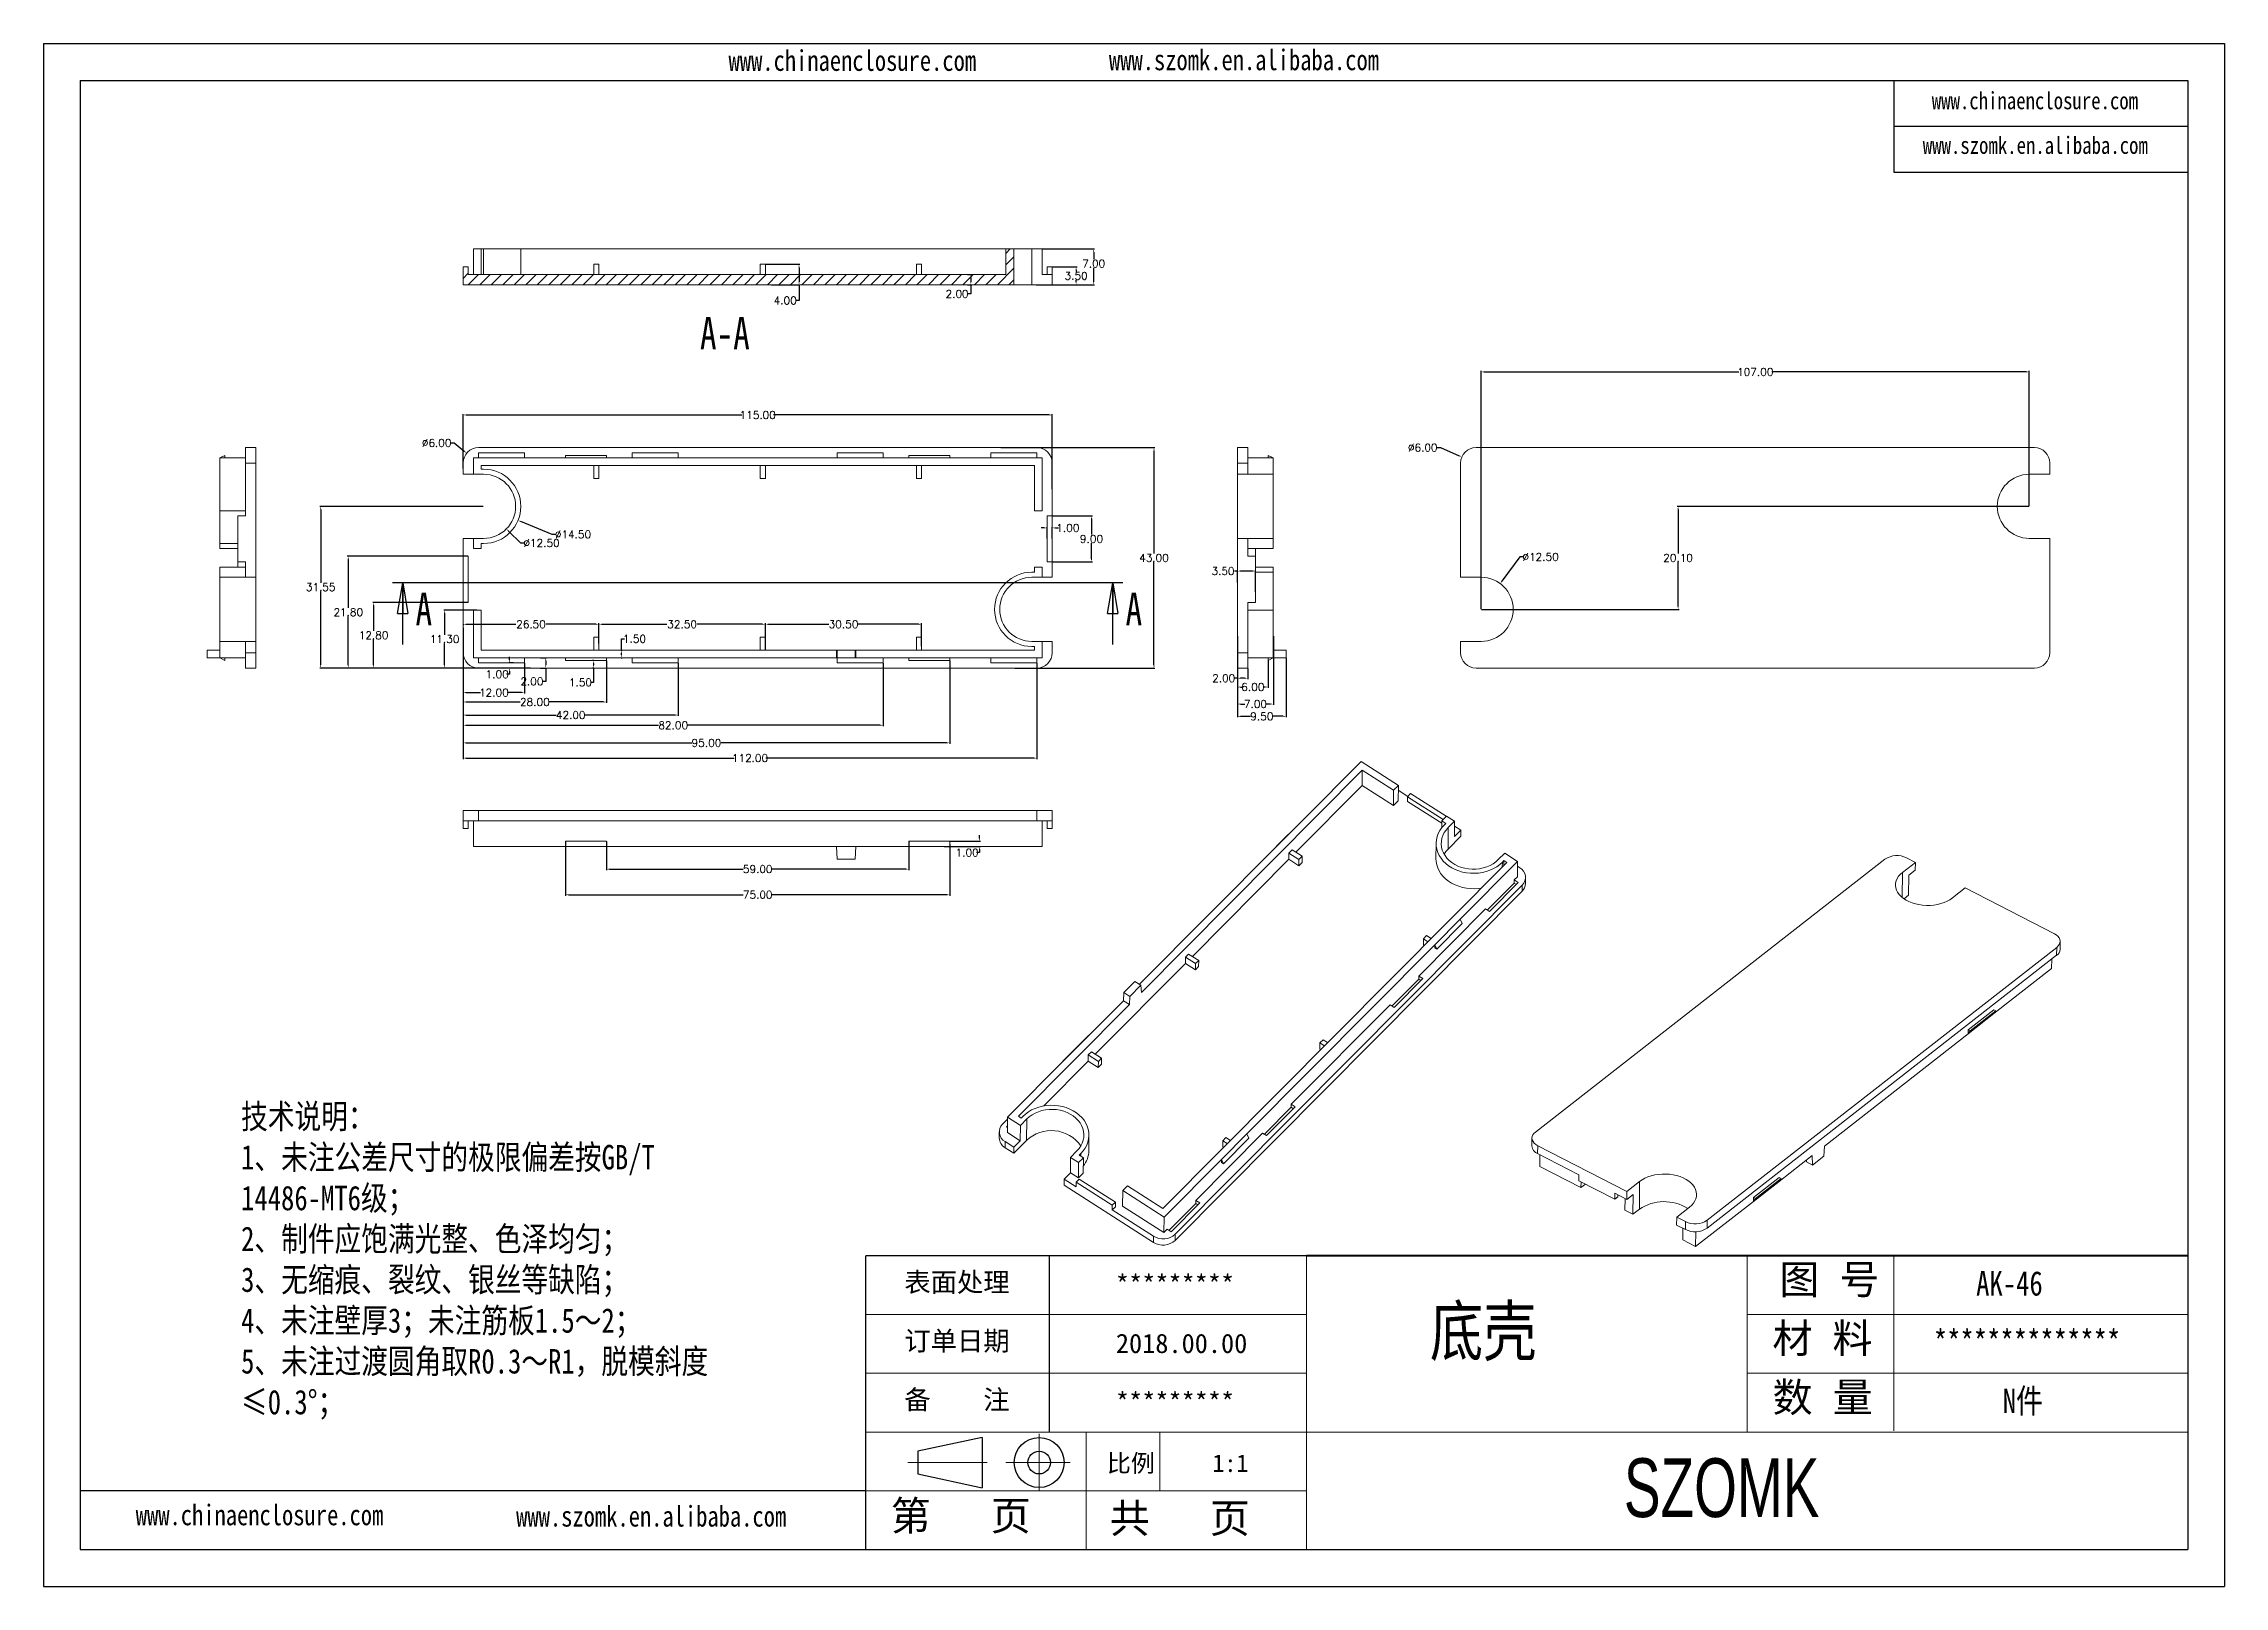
# Model space of a CAD drawing. Header units: inches. Extents: x 1667 to 2586, y 327 to 628.
# Drawn here: x 1667 to 2092.7, y 326.9 to 627.9 of the extents above; entities that cross this region are included whole.
import ezdxf

# ---------------------------------------------------------------- set-up
doc = ezdxf.new("R2010")
doc.units = ezdxf.units.IN
doc.header["$LTSCALE"] = 15
doc.linetypes.add('CENTER2', pattern=[28.575, 19.05, -3.175, 3.175, -3.175])
doc.linetypes.add('CENTERX2', pattern=[101.6, 63.5, -12.7, 12.7, -12.7])
doc.layers.add('文字', color=81, linetype='Continuous')
for name, color, linetype, lineweight in [('粗实线', 7, 'Continuous', 30), ('细实线', 3, 'Continuous', 9), ('细点划线', 2, 'CENTER2', 9)]:
    doc.layers.add(name, color=color, linetype=linetype, lineweight=lineweight)
doc.styles.add('SLDTEXTSTYLE0', font='TXT', dxfattribs={"width": 0.75})
doc.styles.get("Standard").update_dxf_attribs({"font": 'txt', "bigfont": 'gbcbig.shx'})
doc.styles.add('宋体', font='', dxfattribs={"width": 0.8, "height": 3.5})
doc.styles.add('长仿宋', font='', dxfattribs={"width": 0.7, "height": 4})
doc.styles.get('宋体').set_extended_font_data('SimSun')
doc.styles.get('长仿宋').set_extended_font_data('SimSun')
doc.dimstyles.new('2', dxfattribs={"dimtxt": 1.5, "dimasz": 0.6, "dimexe": 0.18, "dimexo": 0.0625, "dimgap": 0.09, "dimtad": 0, "dimtih": 1, "dimtoh": 1, "dimzin": 0, "dimdsep": 46, "dimtxsty": 'Standard', "dimcen": 0, "dimadec": 0, "dimazin": 2, "dimtfac": 1, "dimtofl": 0, "dimtmove": 0, "dimatfit": 3, "dimfxl": 1, "dimtolj": 1, "dimtzin": 0, "dimarcsym": 0})

msp = doc.modelspace()

# ---------------------------------------------------------------- texts
at = {"color": 7, "linetype": 'Continuous', "char_height": 6.35, "attachment_point": 1, "style": 'SLDTEXTSTYLE0'}
for s, insert in [('A-A', (1795.111, 574.576)), ('A', (1739.583, 520.782)), ('A', (1878.183, 520.782))]:
    msp.add_mtext(s, dxfattribs=dict(at, insert=insert))
at = {"char_height": 3.77085, "width": 2143.16186, "attachment_point": 1}
for s, insert in [('{\\fSimHei|b0|i0|c134|p49;表面处理}', (1834.993, 388.151)), ('{\\fSimHei|b0|i0|c134|p49;*********}', (1876.294, 387.666)), ('{\\fSimHei|b0|i0|c134|p49;订单日期}', (1834.993, 376.684)), ('{\\fSimHei|b0|i0|c134|p49;2018.00.00}', (1876.294, 376.2)), ('{\\fSimHei|b0|i0|c134|p49;备    注}', (1834.993, 365.218)), ('{\\fSimHei|b0|i0|c134|p49;*********}', (1876.294, 364.733))]:
    msp.add_mtext(s, dxfattribs=dict(at, insert=insert))
at = {"layer": '文字', "color": 0, "attachment_point": 1, "style": '宋体'}
for s, insert, char_height, width in [('www.chinaenclosure.com', (1800.688, 626.619), 4.03609, 70.91031), ('www.szomk.en.alibaba.com', (1874.943, 626.748), 4.03609, 70.91031), ('www.chinaenclosure.com', (2035.559, 618.459), 3.36341, 59.09193), ('www.szomk.en.alibaba.com', (2033.802, 609.749), 3.36341, 59.09193), ('{\\H1.111x;技术说明：\\P1、未注公差尺寸的极限偏差按GB/T 14486-MT6级；\\P2、制件应饱满光整、色泽均匀；\\P3、无缩痕、裂纹、银丝等缺陷；\\P4、未注壁厚3；未注筋板1.5～2；\\P5、未注过渡圆角取R0.3～R1，脱模斜度≤0.3%%D；}', (1705.537, 420.994), 4.29982, 96.85081), ('{\\H1.111x;AK-46}', (2044.216, 388.41), 4.29982, 49.71071), ('底壳', (1937.577, 381.506), 9.5551, 122.15914), ('{\\H1.111x;**************}', (2035.946, 376.943), 4.29982, 49.71071), ('{\\H1.111x;N件}', (2049.418, 365.477), 4.29982, 49.71071), ('www.chinaenclosure.com', (1684.972, 342.862), 4.03609, 70.91031), ('www.szomk.en.alibaba.com', (1759.227, 342.611), 4.03609, 70.91031)]:
    msp.add_mtext(s, dxfattribs=dict(at, insert=insert, char_height=char_height, width=width))
at = {"layer": '粗实线', "insert": (1975.453, 351.891), "char_height": 11.46618, "width": 128.58185, "attachment_point": 1, "style": '长仿宋'}
msp.add_mtext('{\\fSTXinwei|b0|i0|c134|p2;SZOMK}', dxfattribs=at)
at = {"layer": '细实线', "color": 7, "attachment_point": 1}
for s, insert, char_height, width in [('{\\fSimSun|b0|i0|c134|p54;图 号}', (2005.812, 389.664), 5.73309, 28.66545), ('{\\fSimSun|b0|i0|c134|p54;材 料   }', (2004.453, 378.198), 5.73309, 28.66545), ('{\\fSimSun|b0|i0|c134|p54;数 量}', (2004.481, 366.675), 5.73309, 25.90282), ('{\\fSimSun|b0|i0|c134|p54;比例}', (1874.527, 352.664), 3.43985, 15.09989), ('{\\fSimSun|b0|i0|c134|p54;1:1}', (1895.13, 352.664), 3.43985, 15.09989), ('{\\fSimSun|b0|i0|c134|p54;第   页}', (1832.34, 343.569), 5.73309, 42.99817), ('{\\fSimSun|b0|i0|c134|p54; 共   页}', (1871.215, 343.082), 5.73309, 42.99817)]:
    msp.add_mtext(s, dxfattribs=dict(at, insert=insert, char_height=char_height, width=width))

# ---------------------------------------------------------------- blocks, each defined once
blk = doc.blocks.new('_CLOSED')
at = {"color": 0, "linetype": 'ByBlock', "lineweight": -2}
for p, q in [((-1, 0.166667), (0, 0)), ((-1, 0.166667), (-1, -0.166667)), ((0, 0), (-1, -0.166667)), ((0, 0), (-1, 0))]:
    blk.add_line(p, q, dxfattribs=at)
blk = doc.blocks.new('*D199')
at = {"color": 0, "lineweight": -2}
for p, q in [((1758.7, 507.07), (1757.78, 507.07)), ((1757.96, 507.67), (1757.96, 508.27)), ((1757.96, 504.87), (1757.36, 504.87)), ((1758.7, 506.07), (1757.78, 506.07)), ((1757.96, 505.47), (1757.96, 504.87))]:
    blk.add_line(p, q, dxfattribs=at)
at = {"color": 0}
for points in [[(1757.86, 507.67), (1758.06, 507.67), (1757.96, 507.07)], [(1757.86, 505.47), (1758.06, 505.47), (1757.96, 506.07)]]:
    blk.add_solid(points, dxfattribs=at)
at = {"layer": 'Defpoints', "color": 0}
for p in [(1758.76, 507.07), (1757.96, 506.07), (1758.76, 506.07)]:
    blk.add_point(p, dxfattribs=at)
at = {"color": 0, "insert": (1755.52, 504.87), "char_height": 1.5, "attachment_point": 5}
blk.add_mtext('\\A1;1.00', dxfattribs=at)
blk = doc.blocks.new('*D200')
at = {"color": 0, "lineweight": -2}
for p, q in [((1764.01, 508.07), (1765.18, 508.07)), ((1765, 507.47), (1765, 506.67)), ((1764.01, 506.07), (1765.18, 506.07)), ((1765, 503.47), (1764.4, 503.47)), ((1765, 506.07), (1765, 503.47))]:
    blk.add_line(p, q, dxfattribs=at)
at = {"color": 0}
for points in [[(1764.9, 507.47), (1765.1, 507.47), (1765, 508.07)], [(1764.9, 506.67), (1765.1, 506.67), (1765, 506.07)]]:
    blk.add_solid(points, dxfattribs=at)
at = {"layer": 'Defpoints', "color": 0}
for p in [(1763.95, 508.07), (1763.95, 506.07), (1765, 506.07)]:
    blk.add_point(p, dxfattribs=at)
at = {"color": 0, "insert": (1762.31, 503.47), "char_height": 1.5, "attachment_point": 5}
blk.add_mtext('\\A1;2.00', dxfattribs=at)
blk = doc.blocks.new('*D201')
at = {"color": 0, "lineweight": -2}
for p, q in [((1774.38, 507.57), (1774.15, 507.57)), ((1774.33, 506.97), (1774.33, 506.67)), ((1774.33, 503.26), (1773.73, 503.26)), ((1774.38, 506.07), (1774.15, 506.07)), ((1774.33, 506.07), (1774.33, 503.26))]:
    blk.add_line(p, q, dxfattribs=at)
at = {"color": 0}
for points in [[(1774.23, 506.97), (1774.43, 506.97), (1774.33, 507.57)], [(1774.23, 506.67), (1774.43, 506.67), (1774.33, 506.07)]]:
    blk.add_solid(points, dxfattribs=at)
at = {"layer": 'Defpoints', "color": 0}
for p in [(1774.44, 507.57), (1774.33, 506.07), (1774.44, 506.07)]:
    blk.add_point(p, dxfattribs=at)
at = {"color": 0, "insert": (1771.77, 503.26), "char_height": 1.5, "attachment_point": 5}
blk.add_mtext('\\A1;1.50', dxfattribs=at)
blk = doc.blocks.new('*D202')
at = {"color": 0, "lineweight": -2}
for p, q in [((1779.76, 509.57), (1779.76, 511.77)), ((1779.76, 511.77), (1780.36, 511.77)), ((1779.74, 509.57), (1779.94, 509.57)), ((1779.74, 508.07), (1779.94, 508.07)), ((1779.76, 508.67), (1779.76, 508.97))]:
    blk.add_line(p, q, dxfattribs=at)
at = {"color": 0}
for points in [[(1779.66, 508.97), (1779.86, 508.97), (1779.76, 509.57)], [(1779.66, 508.67), (1779.86, 508.67), (1779.76, 508.07)]]:
    blk.add_solid(points, dxfattribs=at)
at = {"layer": 'Defpoints', "color": 0}
for p in [(1779.67, 509.57), (1779.67, 508.07), (1779.76, 509.57)]:
    blk.add_point(p, dxfattribs=at)
at = {"color": 0, "insert": (1782.32, 511.77), "char_height": 1.5, "attachment_point": 5}
blk.add_mtext('\\A1;1.50', dxfattribs=at)
blk = doc.blocks.new('*D203')
at = {"color": 0, "lineweight": -2}
for p, q in [((1751.57, 517.37), (1745.08, 517.37)), ((1745.26, 516.77), (1745.26, 512.56)), ((1745.26, 506.67), (1745.26, 510.88)), ((1760.84, 506.07), (1745.08, 506.07))]:
    blk.add_line(p, q, dxfattribs=at)
at = {"color": 0}
for points in [[(1745.16, 516.77), (1745.36, 516.77), (1745.26, 517.37)], [(1745.16, 506.67), (1745.36, 506.67), (1745.26, 506.07)]]:
    blk.add_solid(points, dxfattribs=at)
at = {"layer": 'Defpoints', "color": 0}
for p in [(1745.26, 517.37), (1751.63, 517.37), (1760.9, 506.07)]:
    blk.add_point(p, dxfattribs=at)
at = {"color": 0, "insert": (1745.26, 511.72), "char_height": 1.5, "attachment_point": 5}
blk.add_mtext('\\A1;11.30', dxfattribs=at)
blk = doc.blocks.new('*D204')
at = {"color": 0, "lineweight": -2}
for p, q in [((1749.82, 518.87), (1731.22, 518.87)), ((1731.4, 518.27), (1731.4, 513.31)), ((1731.4, 506.67), (1731.4, 511.63)), ((1754.43, 506.07), (1731.22, 506.07))]:
    blk.add_line(p, q, dxfattribs=at)
at = {"color": 0}
for points in [[(1731.3, 518.27), (1731.5, 518.27), (1731.4, 518.87)], [(1731.3, 506.67), (1731.5, 506.67), (1731.4, 506.07)]]:
    blk.add_solid(points, dxfattribs=at)
at = {"layer": 'Defpoints', "color": 0}
for p in [(1731.4, 518.87), (1749.88, 518.87), (1754.49, 506.07)]:
    blk.add_point(p, dxfattribs=at)
at = {"color": 0, "insert": (1731.4, 512.47), "char_height": 1.5, "attachment_point": 5}
blk.add_mtext('\\A1;12.80', dxfattribs=at)
blk = doc.blocks.new('*D205')
at = {"color": 0, "lineweight": -2}
for p, q in [((1749.82, 527.87), (1726.27, 527.87)), ((1726.45, 527.27), (1726.45, 517.81)), ((1726.45, 506.67), (1726.45, 516.13)), ((1755.24, 506.07), (1726.27, 506.07))]:
    blk.add_line(p, q, dxfattribs=at)
at = {"color": 0}
for points in [[(1726.35, 527.27), (1726.55, 527.27), (1726.45, 527.87)], [(1726.35, 506.67), (1726.55, 506.67), (1726.45, 506.07)]]:
    blk.add_solid(points, dxfattribs=at)
at = {"layer": 'Defpoints', "color": 0}
for p in [(1726.45, 527.87), (1749.88, 527.87), (1755.3, 506.07)]:
    blk.add_point(p, dxfattribs=at)
at = {"color": 0, "insert": (1726.45, 516.97), "char_height": 1.5, "attachment_point": 5}
blk.add_mtext('\\A1;21.80', dxfattribs=at)
blk = doc.blocks.new('*D206')
at = {"color": 0, "lineweight": -2}
for p, q in [((1752.82, 537.62), (1720.89, 537.62)), ((1721.07, 537.02), (1721.07, 522.69)), ((1721.07, 506.67), (1721.07, 521.01)), ((1762.03, 506.07), (1720.89, 506.07))]:
    blk.add_line(p, q, dxfattribs=at)
at = {"color": 0}
for points in [[(1720.97, 537.02), (1721.17, 537.02), (1721.07, 537.62)], [(1720.97, 506.67), (1721.17, 506.67), (1721.07, 506.07)]]:
    blk.add_solid(points, dxfattribs=at)
at = {"layer": 'Defpoints', "color": 0}
for p in [(1721.07, 537.62), (1752.88, 537.62), (1762.1, 506.07)]:
    blk.add_point(p, dxfattribs=at)
at = {"color": 0, "insert": (1721.07, 521.85), "char_height": 1.5, "attachment_point": 5}
blk.add_mtext('\\A1;31.55', dxfattribs=at)
blk = doc.blocks.new('*D207')
at = {"color": 0, "lineweight": -2}
for p, q in [((1853.84, 549.07), (1883.91, 549.07)), ((1883.73, 548.47), (1883.73, 528.41)), ((1883.73, 506.67), (1883.73, 526.73)), ((1856.55, 506.07), (1883.91, 506.07))]:
    blk.add_line(p, q, dxfattribs=at)
at = {"color": 0}
for points in [[(1883.63, 548.47), (1883.83, 548.47), (1883.73, 549.07)], [(1883.63, 506.67), (1883.83, 506.67), (1883.73, 506.07)]]:
    blk.add_solid(points, dxfattribs=at)
at = {"layer": 'Defpoints', "color": 0}
for p in [(1853.78, 549.07), (1883.73, 549.07), (1856.49, 506.07)]:
    blk.add_point(p, dxfattribs=at)
at = {"color": 0, "insert": (1883.73, 527.57), "char_height": 1.5, "attachment_point": 5}
blk.add_mtext('\\A1;43.00', dxfattribs=at)
blk = doc.blocks.new('*D208')
at = {"color": 0, "lineweight": -2}
for p, q in [((1748.88, 545.03), (1748.88, 555.63)), ((1749.48, 555.45), (1803.29, 555.45)), ((1863.28, 555.45), (1809.47, 555.45)), ((1863.88, 540.98), (1863.88, 555.63))]:
    blk.add_line(p, q, dxfattribs=at)
at = {"color": 0}
for points in [[(1749.48, 555.55), (1749.48, 555.35), (1748.88, 555.45)], [(1863.28, 555.55), (1863.28, 555.35), (1863.88, 555.45)]]:
    blk.add_solid(points, dxfattribs=at)
at = {"layer": 'Defpoints', "color": 0}
for p in [(1748.88, 555.45), (1748.88, 544.97), (1863.88, 540.92)]:
    blk.add_point(p, dxfattribs=at)
at = {"color": 0, "insert": (1806.38, 555.45), "char_height": 1.5, "attachment_point": 5}
blk.add_mtext('\\A1;115.00', dxfattribs=at)
blk = doc.blocks.new('*D209')
at = {"color": 0, "lineweight": -2}
for p, q in [((1748.88, 511.35), (1748.88, 501.11)), ((1760.88, 507.01), (1760.88, 501.11)), ((1749.48, 501.29), (1752.29, 501.29)), ((1760.28, 501.29), (1757.47, 501.29))]:
    blk.add_line(p, q, dxfattribs=at)
at = {"color": 0}
for points in [[(1749.48, 501.39), (1749.48, 501.19), (1748.88, 501.29)], [(1760.28, 501.39), (1760.28, 501.19), (1760.88, 501.29)]]:
    blk.add_solid(points, dxfattribs=at)
at = {"layer": 'Defpoints', "color": 0}
for p in [(1748.88, 511.42), (1760.88, 507.07), (1760.88, 501.29)]:
    blk.add_point(p, dxfattribs=at)
at = {"color": 0, "insert": (1754.88, 501.29), "char_height": 1.5, "attachment_point": 5}
blk.add_mtext('\\A1;12.00', dxfattribs=at)
blk = doc.blocks.new('*D210')
at = {"color": 0, "lineweight": -2}
for p, q in [((1748.88, 511.35), (1748.88, 499.27)), ((1776.88, 507.51), (1776.88, 499.27)), ((1749.48, 499.45), (1760.04, 499.45)), ((1776.28, 499.45), (1765.72, 499.45))]:
    blk.add_line(p, q, dxfattribs=at)
at = {"color": 0}
for points in [[(1749.48, 499.55), (1749.48, 499.35), (1748.88, 499.45)], [(1776.28, 499.55), (1776.28, 499.35), (1776.88, 499.45)]]:
    blk.add_solid(points, dxfattribs=at)
at = {"layer": 'Defpoints', "color": 0}
for p in [(1748.88, 511.42), (1776.88, 507.57), (1776.88, 499.45)]:
    blk.add_point(p, dxfattribs=at)
at = {"color": 0, "insert": (1762.88, 499.45), "char_height": 1.5, "attachment_point": 5}
blk.add_mtext('\\A1;28.00', dxfattribs=at)
blk = doc.blocks.new('*D211')
at = {"color": 0, "lineweight": -2}
for p, q in [((1748.88, 511.29), (1748.88, 496.72)), ((1790.88, 507.01), (1790.88, 496.72)), ((1749.48, 496.9), (1767.04, 496.9)), ((1790.28, 496.9), (1772.72, 496.9))]:
    blk.add_line(p, q, dxfattribs=at)
at = {"color": 0}
for points in [[(1749.48, 497), (1749.48, 496.8), (1748.88, 496.9)], [(1790.28, 497), (1790.28, 496.8), (1790.88, 496.9)]]:
    blk.add_solid(points, dxfattribs=at)
at = {"layer": 'Defpoints', "color": 0}
for p in [(1748.88, 511.35), (1790.88, 507.07), (1748.88, 496.9)]:
    blk.add_point(p, dxfattribs=at)
at = {"color": 0, "insert": (1769.88, 496.9), "char_height": 1.5, "attachment_point": 5}
blk.add_mtext('\\A1;42.00', dxfattribs=at)
blk = doc.blocks.new('*D212')
at = {"color": 0, "lineweight": -2}
for p, q in [((1748.88, 511.23), (1748.88, 494.73)), ((1830.88, 507.01), (1830.88, 494.73)), ((1749.48, 494.91), (1787.04, 494.91)), ((1830.28, 494.91), (1792.72, 494.91))]:
    blk.add_line(p, q, dxfattribs=at)
at = {"color": 0}
for points in [[(1749.48, 495.01), (1749.48, 494.81), (1748.88, 494.91)], [(1830.28, 495.01), (1830.28, 494.81), (1830.88, 494.91)]]:
    blk.add_solid(points, dxfattribs=at)
at = {"layer": 'Defpoints', "color": 0}
for p in [(1748.88, 511.29), (1830.88, 507.07), (1748.88, 494.91)]:
    blk.add_point(p, dxfattribs=at)
at = {"color": 0, "insert": (1789.88, 494.91), "char_height": 1.5, "attachment_point": 5}
blk.add_mtext('\\A1;82.00', dxfattribs=at)
blk = doc.blocks.new('*D213')
at = {"color": 0, "lineweight": -2}
for p, q in [((1748.88, 513.91), (1748.88, 491.29)), ((1843.88, 507.51), (1843.88, 491.29)), ((1749.48, 491.47), (1793.54, 491.47)), ((1843.28, 491.47), (1799.22, 491.47))]:
    blk.add_line(p, q, dxfattribs=at)
at = {"color": 0}
for points in [[(1749.48, 491.57), (1749.48, 491.37), (1748.88, 491.47)], [(1843.28, 491.57), (1843.28, 491.37), (1843.88, 491.47)]]:
    blk.add_solid(points, dxfattribs=at)
at = {"layer": 'Defpoints', "color": 0}
for p in [(1748.88, 513.97), (1843.88, 507.57), (1748.88, 491.47)]:
    blk.add_point(p, dxfattribs=at)
at = {"color": 0, "insert": (1796.38, 491.47), "char_height": 1.5, "attachment_point": 5}
blk.add_mtext('\\A1;95.00', dxfattribs=at)
blk = doc.blocks.new('*D214')
at = {"color": 0, "lineweight": -2}
for p, q in [((1748.88, 510.23), (1748.88, 488.32)), ((1860.88, 507.01), (1860.88, 488.32)), ((1749.48, 488.5), (1801.79, 488.5)), ((1860.28, 488.5), (1807.97, 488.5))]:
    blk.add_line(p, q, dxfattribs=at)
at = {"color": 0}
for points in [[(1749.48, 488.6), (1749.48, 488.4), (1748.88, 488.5)], [(1860.28, 488.6), (1860.28, 488.4), (1860.88, 488.5)]]:
    blk.add_solid(points, dxfattribs=at)
at = {"layer": 'Defpoints', "color": 0}
for p in [(1748.88, 510.29), (1860.88, 507.07), (1748.88, 488.5)]:
    blk.add_point(p, dxfattribs=at)
at = {"color": 0, "insert": (1804.88, 488.5), "char_height": 1.5, "attachment_point": 5}
blk.add_mtext('\\A1;112.00', dxfattribs=at)
blk = doc.blocks.new('*D215')
at = {"color": 0, "lineweight": -2}
for p, q in [((1748.88, 514.6), (1748.88, 514.44)), ((1749.48, 514.62), (1759.16, 514.62)), ((1774.78, 514.62), (1765.09, 514.62)), ((1775.38, 512.13), (1775.38, 514.8))]:
    blk.add_line(p, q, dxfattribs=at)
at = {"color": 0}
for points in [[(1749.48, 514.72), (1749.48, 514.52), (1748.88, 514.62)], [(1774.78, 514.72), (1774.78, 514.52), (1775.38, 514.62)]]:
    blk.add_solid(points, dxfattribs=at)
at = {"layer": 'Defpoints', "color": 0}
for p in [(1748.88, 514.67), (1748.88, 514.62), (1775.38, 512.07)]:
    blk.add_point(p, dxfattribs=at)
at = {"color": 0, "insert": (1762.13, 514.62), "char_height": 1.5, "attachment_point": 5}
blk.add_mtext('\\A1;26.50', dxfattribs=at)
blk = doc.blocks.new('*D216')
at = {"color": 0, "lineweight": -2}
for p, q in [((1775.38, 510.88), (1775.38, 514.8)), ((1775.98, 514.62), (1788.66, 514.62)), ((1807.28, 514.62), (1794.59, 514.62)), ((1807.88, 510.88), (1807.88, 514.8))]:
    blk.add_line(p, q, dxfattribs=at)
at = {"color": 0}
for points in [[(1775.98, 514.72), (1775.98, 514.52), (1775.38, 514.62)], [(1807.28, 514.72), (1807.28, 514.52), (1807.88, 514.62)]]:
    blk.add_solid(points, dxfattribs=at)
at = {"layer": 'Defpoints', "color": 0}
for p in [(1775.38, 510.82), (1807.88, 514.62), (1807.88, 510.82)]:
    blk.add_point(p, dxfattribs=at)
at = {"color": 0, "insert": (1791.63, 514.62), "char_height": 1.5, "attachment_point": 5}
blk.add_mtext('\\A1;32.50', dxfattribs=at)
blk = doc.blocks.new('*D217')
at = {"color": 0, "lineweight": -2}
for p, q in [((1807.88, 509.63), (1807.88, 514.8)), ((1808.48, 514.62), (1820.29, 514.62)), ((1837.78, 514.62), (1825.97, 514.62)), ((1838.38, 510.31), (1838.38, 514.8))]:
    blk.add_line(p, q, dxfattribs=at)
at = {"color": 0}
for points in [[(1808.48, 514.72), (1808.48, 514.52), (1807.88, 514.62)], [(1837.78, 514.72), (1837.78, 514.52), (1838.38, 514.62)]]:
    blk.add_solid(points, dxfattribs=at)
at = {"layer": 'Defpoints', "color": 0}
for p in [(1838.38, 514.62), (1807.88, 509.57), (1838.38, 510.25)]:
    blk.add_point(p, dxfattribs=at)
at = {"color": 0, "insert": (1823.13, 514.62), "char_height": 1.5, "attachment_point": 5}
blk.add_mtext('\\A1;30.50', dxfattribs=at)
blk = doc.blocks.new('*D218')
at = {"color": 0, "lineweight": -2}
for p, q in [((1862.28, 533.41), (1861.68, 533.41)), ((1862.88, 531.33), (1862.88, 533.59)), ((1863.88, 531.33), (1863.88, 533.59)), ((1864.48, 533.41), (1865.08, 533.41))]:
    blk.add_line(p, q, dxfattribs=at)
at = {"color": 0}
for points in [[(1862.28, 533.51), (1862.28, 533.31), (1862.88, 533.41)], [(1864.48, 533.51), (1864.48, 533.31), (1863.88, 533.41)]]:
    blk.add_solid(points, dxfattribs=at)
at = {"layer": 'Defpoints', "color": 0}
for p in [(1863.88, 533.41), (1862.88, 531.27), (1863.88, 531.27)]:
    blk.add_point(p, dxfattribs=at)
at = {"color": 0, "insert": (1866.92, 533.41), "char_height": 1.5, "attachment_point": 5}
blk.add_mtext('\\A1;1.00', dxfattribs=at)
blk = doc.blocks.new('*D219')
at = {"color": 0, "lineweight": -2}
for p, q in [((1863.94, 535.77), (1871.71, 535.77)), ((1871.53, 535.17), (1871.53, 532.11)), ((1871.53, 527.37), (1871.53, 530.43)), ((1863.94, 526.77), (1871.71, 526.77))]:
    blk.add_line(p, q, dxfattribs=at)
at = {"color": 0}
for points in [[(1871.43, 535.17), (1871.63, 535.17), (1871.53, 535.77)], [(1871.43, 527.37), (1871.63, 527.37), (1871.53, 526.77)]]:
    blk.add_solid(points, dxfattribs=at)
at = {"layer": 'Defpoints', "color": 0}
for p in [(1863.88, 535.77), (1871.53, 535.77), (1863.88, 526.77)]:
    blk.add_point(p, dxfattribs=at)
at = {"color": 0, "insert": (1871.53, 531.27), "char_height": 1.5, "attachment_point": 5}
blk.add_mtext('\\A1;9.00', dxfattribs=at)
blk = doc.blocks.new('*D220')
at = {"color": 0, "lineweight": -2}
for p, q in [((1766.26, 532.14), (1760.14, 534.65)), ((1766.86, 532.14), (1766.26, 532.14))]:
    blk.add_line(p, q, dxfattribs=at)
at = {"color": 0}
blk.add_solid([(1760.18, 534.74), (1760.11, 534.55), (1759.59, 534.87)], dxfattribs=at)
at = {"layer": 'Defpoints', "color": 0}
for p in [(1746.17, 540.37), (1759.59, 534.87)]:
    blk.add_point(p, dxfattribs=at)
at = {"color": 0, "insert": (1770.32, 532.14), "char_height": 1.5, "attachment_point": 5}
blk.add_mtext('\\A1;∅14.50', dxfattribs=at)
blk = doc.blocks.new('*D221')
at = {"color": 0, "lineweight": -2}
for p, q in [((1760.12, 530.46), (1757.75, 532.8)), ((1760.72, 530.46), (1760.12, 530.46))]:
    blk.add_line(p, q, dxfattribs=at)
at = {"color": 0}
blk.add_solid([(1757.82, 532.87), (1757.68, 532.73), (1757.32, 533.22)], dxfattribs=at)
at = {"layer": 'Defpoints', "color": 0}
for p in [(1748.44, 542.02), (1757.32, 533.22)]:
    blk.add_point(p, dxfattribs=at)
at = {"color": 0, "insert": (1764.18, 530.46), "char_height": 1.5, "attachment_point": 5}
blk.add_mtext('\\A1;∅12.50', dxfattribs=at)
blk = doc.blocks.new('*D222')
at = {"color": 0, "lineweight": -2}
for p, q in [((1746.55, 549.99), (1747.15, 549.99)), ((1747.15, 549.99), (1749.11, 548.37))]:
    blk.add_line(p, q, dxfattribs=at)
at = {"color": 0}
blk.add_solid([(1749.17, 548.45), (1749.04, 548.29), (1749.57, 547.99)], dxfattribs=at)
at = {"layer": 'Defpoints', "color": 0}
for p in [(1749.57, 547.99), (1754.19, 544.16)]:
    blk.add_point(p, dxfattribs=at)
at = {"color": 0, "insert": (1743.71, 549.99), "char_height": 1.5, "attachment_point": 5}
blk.add_mtext('\\A1;∅6.00', dxfattribs=at)
blk = doc.blocks.new('*D223')
at = {"color": 0, "lineweight": -2}
for p, q in [((1900.03, 512.28), (1900.03, 498.87)), ((1907.03, 512.28), (1907.03, 498.87)), ((1900.63, 499.05), (1901.44, 499.05)), ((1906.43, 499.05), (1905.62, 499.05))]:
    blk.add_line(p, q, dxfattribs=at)
at = {"color": 0}
for points in [[(1900.63, 499.15), (1900.63, 498.95), (1900.03, 499.05)], [(1906.43, 499.15), (1906.43, 498.95), (1907.03, 499.05)]]:
    blk.add_solid(points, dxfattribs=at)
at = {"layer": 'Defpoints', "color": 0}
for p in [(1900.03, 512.35), (1907.03, 512.35), (1907.03, 499.05)]:
    blk.add_point(p, dxfattribs=at)
at = {"color": 0, "insert": (1903.53, 499.05), "char_height": 1.5, "attachment_point": 5}
blk.add_mtext('\\A1;7.00', dxfattribs=at)
blk = doc.blocks.new('*D224')
at = {"color": 0, "lineweight": -2}
for p, q in [((1900.03, 507.51), (1900.03, 503.91)), ((1900.03, 504.09), (1899.43, 504.09)), ((1901.43, 504.09), (1900.63, 504.09)), ((1902.03, 506.01), (1902.03, 503.91))]:
    blk.add_line(p, q, dxfattribs=at)
at = {"color": 0}
for points in [[(1900.63, 504.19), (1900.63, 503.99), (1900.03, 504.09)], [(1901.43, 504.19), (1901.43, 503.99), (1902.03, 504.09)]]:
    blk.add_solid(points, dxfattribs=at)
at = {"layer": 'Defpoints', "color": 0}
for p in [(1900.03, 507.57), (1900.03, 504.09), (1902.03, 506.07)]:
    blk.add_point(p, dxfattribs=at)
at = {"color": 0, "insert": (1897.34, 504.09), "char_height": 1.5, "attachment_point": 5}
blk.add_mtext('\\A1;2.00', dxfattribs=at)
blk = doc.blocks.new('*D225')
at = {"color": 0, "lineweight": -2}
for p, q in [((1900.03, 512.22), (1900.03, 502.19)), ((1906.03, 507.51), (1906.03, 502.19)), ((1900.63, 502.37), (1900.94, 502.37)), ((1905.43, 502.37), (1905.12, 502.37))]:
    blk.add_line(p, q, dxfattribs=at)
at = {"color": 0}
for points in [[(1900.63, 502.47), (1900.63, 502.27), (1900.03, 502.37)], [(1905.43, 502.47), (1905.43, 502.27), (1906.03, 502.37)]]:
    blk.add_solid(points, dxfattribs=at)
at = {"layer": 'Defpoints', "color": 0}
for p in [(1900.03, 512.28), (1906.03, 507.57), (1906.03, 502.37)]:
    blk.add_point(p, dxfattribs=at)
at = {"color": 0, "insert": (1903.03, 502.37), "char_height": 1.5, "attachment_point": 5}
blk.add_mtext('\\A1;6.00', dxfattribs=at)
blk = doc.blocks.new('*D226')
at = {"color": 0, "lineweight": -2}
for p, q in [((1900.03, 511.25), (1900.03, 496.48)), ((1909.53, 508.01), (1909.53, 496.48)), ((1900.63, 496.66), (1902.56, 496.66)), ((1908.93, 496.66), (1906.99, 496.66))]:
    blk.add_line(p, q, dxfattribs=at)
at = {"color": 0}
for points in [[(1900.63, 496.76), (1900.63, 496.56), (1900.03, 496.66)], [(1908.93, 496.76), (1908.93, 496.56), (1909.53, 496.66)]]:
    blk.add_solid(points, dxfattribs=at)
at = {"layer": 'Defpoints', "color": 0}
for p in [(1900.03, 511.31), (1909.53, 508.07), (1900.03, 496.66)]:
    blk.add_point(p, dxfattribs=at)
at = {"color": 0, "insert": (1904.78, 496.66), "char_height": 1.5, "attachment_point": 5}
blk.add_mtext('\\A1;9.50', dxfattribs=at)
blk = doc.blocks.new('*D227')
at = {"color": 0, "lineweight": -2}
for p, q in [((1900.03, 524.99), (1899.43, 524.99)), ((1900.03, 522.73), (1900.03, 525.17)), ((1902.93, 524.99), (1900.63, 524.99)), ((1903.53, 520.96), (1903.53, 525.17))]:
    blk.add_line(p, q, dxfattribs=at)
at = {"color": 0}
for points in [[(1900.63, 525.09), (1900.63, 524.89), (1900.03, 524.99)], [(1902.93, 525.09), (1902.93, 524.89), (1903.53, 524.99)]]:
    blk.add_solid(points, dxfattribs=at)
at = {"layer": 'Defpoints', "color": 0}
for p in [(1900.03, 524.99), (1900.03, 522.67), (1903.53, 520.9)]:
    blk.add_point(p, dxfattribs=at)
at = {"color": 0, "insert": (1897.21, 524.99), "char_height": 1.5, "attachment_point": 5}
blk.add_mtext('\\A1;3.50', dxfattribs=at)
blk = doc.blocks.new('*D228')
at = {"color": 0, "lineweight": -2}
for p, q in [((1947.59, 517.58), (1947.59, 564.03)), ((1948.19, 563.85), (1997.88, 563.85)), ((2053.99, 563.85), (2004.31, 563.85)), ((2054.59, 537.68), (2054.59, 564.03))]:
    blk.add_line(p, q, dxfattribs=at)
at = {"color": 0}
for points in [[(1948.19, 563.95), (1948.19, 563.75), (1947.59, 563.85)], [(2053.99, 563.95), (2053.99, 563.75), (2054.59, 563.85)]]:
    blk.add_solid(points, dxfattribs=at)
at = {"layer": 'Defpoints', "color": 0}
for p in [(2054.59, 563.85), (2054.59, 537.62), (1947.59, 517.52)]:
    blk.add_point(p, dxfattribs=at)
at = {"color": 0, "insert": (2001.09, 563.85), "char_height": 1.5, "attachment_point": 5}
blk.add_mtext('\\A1;107.00', dxfattribs=at)
blk = doc.blocks.new('*D229')
at = {"color": 0, "lineweight": -2}
for p, q in [((2054.53, 537.62), (1985.86, 537.62)), ((1986.04, 537.02), (1986.04, 528.41)), ((1986.04, 518.12), (1986.04, 526.73)), ((1947.66, 517.52), (1986.22, 517.52))]:
    blk.add_line(p, q, dxfattribs=at)
at = {"color": 0}
for points in [[(1985.94, 537.02), (1986.14, 537.02), (1986.04, 537.62)], [(1985.94, 518.12), (1986.14, 518.12), (1986.04, 517.52)]]:
    blk.add_solid(points, dxfattribs=at)
at = {"layer": 'Defpoints', "color": 0}
for p in [(1986.04, 537.62), (2054.59, 537.62), (1947.59, 517.52)]:
    blk.add_point(p, dxfattribs=at)
at = {"color": 0, "insert": (1986.04, 527.57), "char_height": 1.5, "attachment_point": 5}
blk.add_mtext('\\A1;20.10', dxfattribs=at)
blk = doc.blocks.new('*D230')
at = {"color": 0, "lineweight": -2}
for p, q in [((1955.13, 527.76), (1951.66, 523.04)), ((1955.73, 527.76), (1955.13, 527.76))]:
    blk.add_line(p, q, dxfattribs=at)
at = {"color": 0}
blk.add_solid([(1951.57, 523.1), (1951.74, 522.98), (1951.3, 522.55)], dxfattribs=at)
at = {"layer": 'Defpoints', "color": 0}
for p in [(1951.3, 522.55), (1943.89, 512.49)]:
    blk.add_point(p, dxfattribs=at)
at = {"color": 0, "insert": (1959.2, 527.76), "char_height": 1.5, "attachment_point": 5}
blk.add_mtext('\\A1;∅12.50', dxfattribs=at)
blk = doc.blocks.new('*D231')
at = {"color": 0, "lineweight": -2}
for p, q in [((1939.03, 549.08), (1939.63, 549.08)), ((1939.63, 549.08), (1943.29, 547.5))]:
    blk.add_line(p, q, dxfattribs=at)
at = {"color": 0}
blk.add_solid([(1943.33, 547.59), (1943.25, 547.41), (1943.84, 547.26)], dxfattribs=at)
at = {"layer": 'Defpoints', "color": 0}
for p in [(1943.84, 547.26), (1949.35, 544.88)]:
    blk.add_point(p, dxfattribs=at)
at = {"color": 0, "insert": (1936.19, 549.08), "char_height": 1.5, "attachment_point": 5}
blk.add_mtext('\\A1;∅6.00', dxfattribs=at)
blk = doc.blocks.new('*D232')
at = {"color": 0, "lineweight": -2}
for p, q in [((1807.94, 584.84), (1814.62, 584.84)), ((1814.44, 584.24), (1814.44, 581.44)), ((1809.04, 580.84), (1814.62, 580.84)), ((1814.44, 580.84), (1814.44, 577.78)), ((1814.44, 577.78), (1813.84, 577.78))]:
    blk.add_line(p, q, dxfattribs=at)
at = {"color": 0}
for points in [[(1814.34, 584.24), (1814.54, 584.24), (1814.44, 584.84)], [(1814.34, 581.44), (1814.54, 581.44), (1814.44, 580.84)]]:
    blk.add_solid(points, dxfattribs=at)
at = {"layer": 'Defpoints', "color": 0}
for p in [(1807.88, 584.84), (1808.98, 580.84), (1814.44, 580.84)]:
    blk.add_point(p, dxfattribs=at)
at = {"color": 0, "insert": (1811.75, 577.78), "char_height": 1.5, "attachment_point": 5}
blk.add_mtext('\\A1;4.00', dxfattribs=at)
blk = doc.blocks.new('*D233')
at = {"color": 0, "lineweight": -2}
for p, q in [((1847.3, 582.84), (1848.16, 582.84)), ((1847.3, 580.84), (1848.16, 580.84)), ((1847.98, 579.06), (1847.38, 579.06)), ((1847.98, 582.24), (1847.98, 581.44)), ((1847.98, 580.84), (1847.98, 579.06))]:
    blk.add_line(p, q, dxfattribs=at)
at = {"color": 0}
for points in [[(1847.88, 582.24), (1848.08, 582.24), (1847.98, 582.84)], [(1847.88, 581.44), (1848.08, 581.44), (1847.98, 580.84)]]:
    blk.add_solid(points, dxfattribs=at)
at = {"layer": 'Defpoints', "color": 0}
for p in [(1847.24, 582.84), (1847.24, 580.84), (1847.98, 580.84)]:
    blk.add_point(p, dxfattribs=at)
at = {"color": 0, "insert": (1845.29, 579.06), "char_height": 1.5, "attachment_point": 5}
blk.add_mtext('\\A1;2.00', dxfattribs=at)
blk = doc.blocks.new('*D234')
at = {"color": 0, "lineweight": -2}
for p, q in [((1861.94, 587.84), (1872.14, 587.84)), ((1871.96, 587.24), (1871.96, 585.83)), ((1871.96, 581.44), (1871.96, 584.15)), ((1861.94, 580.84), (1872.14, 580.84))]:
    blk.add_line(p, q, dxfattribs=at)
at = {"color": 0}
for points in [[(1871.86, 587.24), (1872.06, 587.24), (1871.96, 587.84)], [(1871.86, 581.44), (1872.06, 581.44), (1871.96, 580.84)]]:
    blk.add_solid(points, dxfattribs=at)
at = {"layer": 'Defpoints', "color": 0}
for p in [(1861.88, 587.84), (1871.96, 587.84), (1861.88, 580.84)]:
    blk.add_point(p, dxfattribs=at)
at = {"color": 0, "insert": (1871.96, 584.99), "char_height": 1.5, "attachment_point": 5}
blk.add_mtext('\\A1;7.00', dxfattribs=at)
blk = doc.blocks.new('*D235')
at = {"color": 0, "lineweight": -2}
for p, q in [((1863.94, 584.34), (1868.71, 584.34)), ((1868.53, 583.74), (1868.53, 583.43)), ((1860.75, 580.84), (1868.71, 580.84)), ((1868.53, 581.44), (1868.53, 581.75))]:
    blk.add_line(p, q, dxfattribs=at)
at = {"color": 0}
for points in [[(1868.43, 583.74), (1868.63, 583.74), (1868.53, 584.34)], [(1868.43, 581.44), (1868.63, 581.44), (1868.53, 580.84)]]:
    blk.add_solid(points, dxfattribs=at)
at = {"layer": 'Defpoints', "color": 0}
for p in [(1863.88, 584.34), (1868.53, 584.34), (1860.69, 580.84)]:
    blk.add_point(p, dxfattribs=at)
at = {"color": 0, "insert": (1868.53, 582.59), "char_height": 1.5, "attachment_point": 5}
blk.add_mtext('\\A1;3.50', dxfattribs=at)
blk = doc.blocks.new('*D236')
at = {"color": 0, "lineweight": -2}
for p, q in [((1776.88, 472.2), (1776.88, 466.66)), ((1835.88, 472.2), (1835.88, 466.66)), ((1777.48, 466.84), (1803.54, 466.84)), ((1835.28, 466.84), (1809.22, 466.84))]:
    blk.add_line(p, q, dxfattribs=at)
at = {"color": 0}
for points in [[(1777.48, 466.94), (1777.48, 466.74), (1776.88, 466.84)], [(1835.28, 466.94), (1835.28, 466.74), (1835.88, 466.84)]]:
    blk.add_solid(points, dxfattribs=at)
at = {"layer": 'Defpoints', "color": 0}
for p in [(1776.88, 472.27), (1835.88, 472.27), (1835.88, 466.84)]:
    blk.add_point(p, dxfattribs=at)
at = {"color": 0, "insert": (1806.38, 466.84), "char_height": 1.5, "attachment_point": 5}
blk.add_mtext('\\A1;59.00', dxfattribs=at)
blk = doc.blocks.new('*D237')
at = {"color": 0, "lineweight": -2}
for p, q in [((1768.88, 472.2), (1768.88, 461.65)), ((1843.88, 471.7), (1843.88, 461.65)), ((1769.48, 461.83), (1803.54, 461.83)), ((1843.28, 461.83), (1809.22, 461.83))]:
    blk.add_line(p, q, dxfattribs=at)
at = {"color": 0}
for points in [[(1769.48, 461.93), (1769.48, 461.73), (1768.88, 461.83)], [(1843.28, 461.93), (1843.28, 461.73), (1843.88, 461.83)]]:
    blk.add_solid(points, dxfattribs=at)
at = {"layer": 'Defpoints', "color": 0}
for p in [(1768.88, 472.27), (1843.88, 471.77), (1768.88, 461.83)]:
    blk.add_point(p, dxfattribs=at)
at = {"color": 0, "insert": (1806.38, 461.83), "char_height": 1.5, "attachment_point": 5}
blk.add_mtext('\\A1;75.00', dxfattribs=at)
blk = doc.blocks.new('*D238')
at = {"color": 0, "lineweight": -2}
for p, q in [((1849.69, 472.87), (1849.69, 473.47)), ((1842.77, 471.27), (1849.87, 471.27)), ((1843.94, 472.27), (1849.87, 472.27)), ((1849.69, 470.07), (1849.09, 470.07)), ((1849.69, 470.67), (1849.69, 470.07))]:
    blk.add_line(p, q, dxfattribs=at)
at = {"color": 0}
for points in [[(1849.59, 472.87), (1849.79, 472.87), (1849.69, 472.27)], [(1849.59, 470.67), (1849.79, 470.67), (1849.69, 471.27)]]:
    blk.add_solid(points, dxfattribs=at)
at = {"layer": 'Defpoints', "color": 0}
for p in [(1842.71, 471.27), (1843.88, 472.27), (1849.69, 471.27)]:
    blk.add_point(p, dxfattribs=at)
at = {"color": 0, "insert": (1847.25, 470.07), "char_height": 1.5, "attachment_point": 5}
blk.add_mtext('\\A1;1.00', dxfattribs=at)

# ---------------------------------------------------------------- dimensions: what is measured, and where the dimension line sits
for base, p1, p2, picture, middle in [((1871.964, 587.844), (1861.88, 580.844), (1861.88, 587.844), '*D234', (1871.964, 584.992)), ((1814.44, 580.844), (1807.88, 584.844), (1808.979, 580.844), '*D232', (1811.75, 577.781)), ((1868.53, 584.344), (1860.686, 580.844), (1863.88, 584.344), '*D235', (1868.53, 582.594)), ((1847.983, 580.844), (1847.235, 582.844), (1847.235, 580.844), '*D233', (1845.293, 579.06)), ((1779.757, 509.572), (1779.673, 508.072), (1779.673, 509.572), '*D202', (1782.322, 511.775)), ((1765.001, 506.072), (1763.947, 508.072), (1763.947, 506.072), '*D200', (1762.311, 503.467)), ((1774.331, 506.072), (1774.438, 507.572), (1774.438, 506.072), '*D201', (1771.766, 503.259))]:
    dim = msp.add_linear_dim(base=base, p1=p1, p2=p2, angle=90, dimstyle='2')
    dim.commit()
    dim.dimension.update_dxf_attribs({"geometry": picture, "text_midpoint": middle, "dimtype": 160})
for base, p1, p2, picture, middle in [((2054.593, 563.854), (1947.593, 517.522), (2054.593, 537.622), '*D228', (2001.093, 563.854)), ((1748.88, 555.454), (1863.88, 540.922), (1748.88, 544.972), '*D208', (1806.38, 555.454)), ((1863.88, 533.41), (1862.88, 531.272), (1863.88, 531.272), '*D218', (1866.92, 533.41)), ((1900.025, 524.986), (1903.525, 520.901), (1900.025, 522.669), '*D227', (1897.21, 524.986)), ((1748.88, 514.625), (1775.38, 512.072), (1748.88, 514.667), '*D215', (1762.13, 514.625)), ((1807.88, 514.625), (1775.38, 510.822), (1807.88, 510.822), '*D216', (1791.63, 514.625)), ((1838.38, 514.625), (1807.88, 509.572), (1838.38, 510.25), '*D217', (1823.13, 514.625)), ((1748.88, 491.471), (1843.88, 507.572), (1748.88, 513.972), '*D213', (1796.38, 491.471)), ((1760.88, 501.293), (1748.88, 511.415), (1760.88, 507.072), '*D209', (1754.88, 501.293)), ((1776.88, 499.454), (1748.88, 511.415), (1776.88, 507.572), '*D210', (1762.88, 499.454)), ((1748.88, 496.896), (1790.88, 507.072), (1748.88, 511.353), '*D211', (1769.88, 496.896)), ((1748.88, 494.913), (1830.88, 507.072), (1748.88, 511.29), '*D212', (1789.88, 494.913)), ((1907.025, 499.049), (1900.025, 512.346), (1907.025, 512.346), '*D223', (1903.525, 499.049)), ((1906.025, 502.375), (1900.025, 512.284), (1906.025, 507.572), '*D225', (1903.025, 502.375)), ((1900.025, 496.656), (1909.525, 508.072), (1900.025, 511.312), '*D226', (1904.775, 496.656)), ((1748.88, 488.504), (1860.88, 507.072), (1748.88, 510.294), '*D214', (1804.88, 488.504)), ((1900.025, 504.086), (1902.025, 506.072), (1900.025, 507.572), '*D224', (1897.335, 504.086)), ((1768.88, 461.827), (1843.88, 471.766), (1768.88, 472.266), '*D237', (1806.38, 461.827)), ((1835.88, 466.837), (1776.88, 472.266), (1835.88, 472.266), '*D236', (1806.38, 466.837))]:
    dim = msp.add_linear_dim(base=base, p1=p1, p2=p2, dimstyle='2')
    dim.commit()
    dim.dimension.update_dxf_attribs({"geometry": picture, "text_midpoint": middle})
for p1, p2, picture, middle in [((1754.189, 544.157), (1749.57, 547.986), '*D222', (1743.713, 549.99)), ((1949.347, 544.882), (1943.839, 547.261), '*D231', (1936.192, 549.079)), ((1748.439, 542.019), (1757.321, 533.224), '*D221', (1764.181, 530.455)), ((1746.171, 540.369), (1759.589, 534.874), '*D220', (1770.324, 532.143)), ((1943.887, 512.489), (1951.299, 522.554), '*D230', (1959.197, 527.759))]:
    dim = msp.add_diameter_dim_2p(p1=p1, p2=p2, dimstyle='2')
    dim.commit()
    dim.dimension.update_dxf_attribs({"geometry": picture, "text_midpoint": middle, "dimtype": 163})
for base, p1, p2, picture, middle in [((1883.733, 549.072), (1856.487, 506.072), (1853.782, 549.072), '*D207', (1883.733, 527.572)), ((1721.072, 537.622), (1762.095, 506.072), (1752.88, 537.622), '*D206', (1721.072, 521.847)), ((1986.043, 537.622), (1947.593, 517.522), (2054.593, 537.622), '*D229', (1986.043, 527.572)), ((1871.532, 535.772), (1863.88, 526.772), (1863.88, 535.772), '*D219', (1871.532, 531.272)), ((1726.455, 527.872), (1755.299, 506.072), (1749.88, 527.872), '*D205', (1726.455, 516.972)), ((1731.398, 518.872), (1754.49, 506.072), (1749.88, 518.872), '*D204', (1731.398, 512.472)), ((1745.256, 517.372), (1760.898, 506.072), (1751.63, 517.372), '*D203', (1745.256, 511.722)), ((1757.96, 506.072), (1758.764, 507.072), (1758.764, 506.072), '*D199', (1755.52, 504.872)), ((1849.689, 471.266), (1843.88, 472.266), (1842.712, 471.266), '*D238', (1847.249, 470.066))]:
    dim = msp.add_linear_dim(base=base, p1=p1, p2=p2, angle=90, dimstyle='2')
    dim.commit()
    dim.dimension.update_dxf_attribs({"geometry": picture, "text_midpoint": middle})

# ---------------------------------------------------------------- hatches: boundary and pattern name
at = {"linetype": 'Continuous', "lineweight": 0}
h = msp.add_hatch(dxfattribs=at)
h.set_pattern_fill('ANSI31', color=4, scale=0.5, style=0)
h.set_pattern_definition([(45, (0, -8.3457), (-1.122532, 1.122532), [])])
h.paths.add_polyline_path([(1748.88, 580.844), (1856.375, 580.844), (1856.375, 587.844), (1854.802, 587.844), (1854.802, 582.844), (1749.88, 582.844), (1749.88, 584.344), (1748.88, 584.344)], flags=0)

# ---------------------------------------------------------------- linework, layer by layer
for p, q in [((1666.989, 627.895), (2092.671, 627.895)), ((1666.989, 627.895), (1666.989, 326.907)), ((2092.671, 627.895), (2092.671, 326.907)), ((1674.155, 620.728), (2085.504, 620.728)), ((1674.155, 620.728), (1674.155, 334.074)), ((2028.173, 620.728), (2028.173, 602.812)), ((2085.504, 620.728), (2085.504, 334.074)), ((2028.173, 611.77), (2085.504, 611.77)), ((2028.173, 602.812), (2085.504, 602.812)), ((1913.512, 391.405), (1827.515, 391.405)), ((1827.515, 334.074), (1827.515, 391.405)), ((1863.347, 357.006), (1863.347, 391.405)), ((1827.515, 345.54), (1674.155, 345.54)), ((1674.155, 334.074), (2085.504, 334.074)), ((1666.989, 326.907), (2092.671, 326.907))]:
    msp.add_line(p, q)
at = {"color": 7, "linetype": 'Continuous', "lineweight": 15}
for p, q in [((1750.88, 582.844), (1750.88, 587.844)), ((1752.38, 587.844), (1750.88, 587.844)), ((1752.38, 582.844), (1752.38, 587.844)), ((1752.38, 587.844), (1752.88, 587.844)), ((1752.88, 587.844), (1752.88, 582.844)), ((1752.88, 587.844), (1760.13, 587.844)), ((1760.13, 582.844), (1760.13, 587.844)), ((1854.802, 587.844), (1760.13, 587.844)), ((1854.802, 587.844), (1854.802, 582.844)), ((1854.802, 587.844), (1856.375, 587.844)), ((1856.375, 580.844), (1856.375, 587.844)), ((1856.375, 587.844), (1859.88, 587.844)), ((1859.88, 580.844), (1859.88, 587.844)), ((1861.88, 587.844), (1859.88, 587.844)), ((1861.88, 587.844), (1861.88, 582.844)), ((1748.88, 584.344), (1748.88, 580.844)), ((1748.88, 584.344), (1749.88, 584.344)), ((1749.88, 582.844), (1749.88, 584.344)), ((1774.38, 584.844), (1774.38, 582.844)), ((1775.38, 584.844), (1774.38, 584.844)), ((1775.38, 584.844), (1775.38, 582.844)), ((1806.88, 584.844), (1806.88, 582.844)), ((1807.88, 584.844), (1806.88, 584.844)), ((1807.88, 584.844), (1807.88, 582.844)), ((1837.38, 584.844), (1837.38, 582.844)), ((1838.38, 584.844), (1837.38, 584.844)), ((1838.38, 584.844), (1838.38, 582.844)), ((1862.88, 584.344), (1862.88, 582.844)), ((1862.88, 584.344), (1863.88, 584.344)), ((1863.88, 584.344), (1863.88, 582.844)), ((1856.375, 580.844), (1748.88, 580.844)), ((1854.802, 582.844), (1749.88, 582.844)), ((1856.375, 580.844), (1859.88, 580.844)), ((1859.88, 580.844), (1863.88, 580.844)), ((1861.88, 582.844), (1863.88, 582.844)), ((1863.88, 582.844), (1863.88, 580.844)), ((1702.39, 547.572), (1701.39, 547.072)), ((1701.39, 536.772), (1701.39, 547.072)), ((1701.39, 547.072), (1706.39, 547.072)), ((1702.39, 547.572), (1702.39, 547.072)), ((1706.39, 549.072), (1708.39, 549.072)), ((1706.39, 546.072), (1706.39, 549.072)), ((1706.39, 535.772), (1706.39, 546.072)), ((1708.39, 546.072), (1706.39, 546.072)), ((1708.39, 549.072), (1708.39, 546.072)), ((1708.39, 523.772), (1708.39, 546.072)), ((1748.88, 546.072), (1748.88, 543.872)), ((1750.88, 547.072), (1750.88, 543.872)), ((1768.88, 547.072), (1750.88, 547.072)), ((1860.88, 549.072), (1751.88, 549.072)), ((1751.88, 548.072), (1751.88, 547.072)), ((1760.88, 548.072), (1751.88, 548.072)), ((1860.38, 545.572), (1752.38, 545.572)), ((1752.38, 545.572), (1752.38, 544.872)), ((1760.88, 547.072), (1760.88, 548.072)), ((1768.88, 547.572), (1776.88, 547.572)), ((1768.88, 547.072), (1768.88, 547.572)), ((1776.88, 547.072), (1768.88, 547.072)), ((1774.38, 543.072), (1774.38, 545.572)), ((1775.38, 545.572), (1775.38, 543.072)), ((1776.88, 547.572), (1776.88, 547.072)), ((1835.88, 547.072), (1776.88, 547.072)), ((1790.88, 548.072), (1781.88, 548.072)), ((1781.88, 548.072), (1781.88, 547.072)), ((1790.88, 547.072), (1790.88, 548.072)), ((1806.88, 543.072), (1806.88, 545.572)), ((1807.88, 545.572), (1807.88, 543.072)), ((1821.88, 548.072), (1830.88, 548.072)), ((1821.88, 547.072), (1821.88, 548.072)), ((1830.88, 548.072), (1830.88, 547.072)), ((1835.88, 547.572), (1843.88, 547.572)), ((1835.88, 547.072), (1835.88, 547.572)), ((1843.88, 547.072), (1835.88, 547.072)), ((1837.38, 543.072), (1837.38, 545.572)), ((1838.38, 545.572), (1838.38, 543.072)), ((1843.88, 547.572), (1843.88, 547.072)), ((1861.88, 547.072), (1843.88, 547.072)), ((1851.88, 548.072), (1860.88, 548.072)), ((1851.88, 547.072), (1851.88, 548.072)), ((1860.38, 536.772), (1860.38, 545.572)), ((1860.88, 548.072), (1860.88, 547.072)), ((1861.88, 536.772), (1861.88, 547.072)), ((1863.88, 535.772), (1863.88, 546.072)), ((1900.025, 549.072), (1902.025, 549.072)), ((1900.025, 546.072), (1900.025, 549.072)), ((1902.025, 546.072), (1900.025, 546.072)), ((1900.025, 546.072), (1900.025, 543.872)), ((1902.025, 549.072), (1902.025, 546.072)), ((1907.025, 547.072), (1902.025, 547.072)), ((1902.025, 546.072), (1902.025, 543.872)), ((1907.025, 547.072), (1906.025, 547.572)), ((1906.025, 547.572), (1906.025, 547.072)), ((1907.025, 547.072), (1907.025, 543.872)), ((1943.593, 523.772), (1943.593, 546.072)), ((1946.593, 549.072), (2055.593, 549.072)), ((2058.593, 546.072), (2058.593, 543.872)), ((1748.88, 543.872), (1750.88, 543.872)), ((1752.88, 543.872), (1750.88, 543.872)), ((1752.88, 544.872), (1752.38, 544.872)), ((1775.38, 543.072), (1774.38, 543.072)), ((1807.88, 543.072), (1806.88, 543.072)), ((1838.38, 543.072), (1837.38, 543.072)), ((1900.025, 543.872), (1902.025, 543.872)), ((1900.025, 543.872), (1900.025, 531.372)), ((1902.025, 543.872), (1907.025, 543.872)), ((1907.025, 543.872), (1907.025, 531.372)), ((2058.593, 543.872), (2054.593, 543.872)), ((1701.39, 536.772), (1706.39, 536.772)), ((1701.39, 530.372), (1701.39, 536.772)), ((1861.88, 536.772), (1860.38, 536.772)), ((1704.89, 526.772), (1704.89, 535.772)), ((1704.89, 535.772), (1706.39, 535.772)), ((1862.88, 535.772), (1862.88, 526.772)), ((1863.88, 535.772), (1862.88, 535.772)), ((1863.88, 526.772), (1863.88, 535.772)), ((1701.39, 530.372), (1704.89, 530.372)), ((1701.39, 530.372), (1701.39, 529.372)), ((1704.89, 529.372), (1701.39, 529.372)), ((1748.88, 531.372), (1748.88, 527.872)), ((1750.88, 531.372), (1748.88, 531.372)), ((1749.88, 527.872), (1748.88, 527.872)), ((1748.88, 527.872), (1748.88, 518.872)), ((1749.88, 518.872), (1749.88, 527.872)), ((1750.88, 531.372), (1750.88, 529.372)), ((1750.88, 531.372), (1752.88, 531.372)), ((1752.38, 529.372), (1750.88, 529.372)), ((1752.38, 530.372), (1752.88, 530.372)), ((1752.38, 530.372), (1752.38, 529.372)), ((1902.025, 531.372), (1900.025, 531.372)), ((1900.025, 531.372), (1900.025, 509.072)), ((1902.025, 531.372), (1902.025, 527.872)), ((1907.025, 531.372), (1902.025, 531.372)), ((1902.025, 529.372), (1907.025, 529.372)), ((1903.525, 527.872), (1902.025, 527.872)), ((1903.525, 529.372), (1903.525, 527.872)), ((1903.525, 527.872), (1903.525, 518.872)), ((1907.025, 531.372), (1907.025, 529.372)), ((2054.593, 531.372), (2058.593, 531.372)), ((2058.593, 531.372), (2058.593, 509.072)), ((1701.39, 523.772), (1701.39, 525.772)), ((1706.39, 525.772), (1701.39, 525.772)), ((1701.39, 523.772), (1706.39, 523.772)), ((1701.39, 511.272), (1701.39, 523.772)), ((1704.89, 526.772), (1706.39, 526.772)), ((1704.89, 525.772), (1704.89, 526.772)), ((1706.39, 523.772), (1706.39, 526.772)), ((1706.39, 523.772), (1708.39, 523.772)), ((1708.39, 511.272), (1708.39, 523.772)), ((1860.38, 524.772), (1859.88, 524.772)), ((1861.88, 523.772), (1859.88, 523.772)), ((1860.38, 525.772), (1861.88, 525.772)), ((1860.38, 524.772), (1860.38, 525.772)), ((1861.88, 523.772), (1861.88, 525.772)), ((1861.88, 523.772), (1863.88, 523.772)), ((1862.88, 526.772), (1863.88, 526.772)), ((1863.88, 523.772), (1863.88, 526.772)), ((1903.525, 525.772), (1907.025, 525.772)), ((1907.025, 524.772), (1903.525, 524.772)), ((1907.025, 524.772), (1907.025, 525.772)), ((1907.025, 524.772), (1907.025, 517.372)), ((1947.593, 523.772), (1943.593, 523.772)), ((1748.88, 518.872), (1749.88, 518.872)), ((1748.88, 518.872), (1748.88, 509.072)), ((1750.88, 517.372), (1750.88, 508.072)), ((1750.88, 517.372), (1752.38, 517.372)), ((1752.38, 517.372), (1752.38, 509.572)), ((1903.525, 518.872), (1902.025, 518.872)), ((1902.025, 518.872), (1902.025, 509.072)), ((1907.025, 517.372), (1902.025, 517.372)), ((1907.025, 517.372), (1907.025, 508.072)), ((1701.39, 508.072), (1701.39, 511.272)), ((1706.39, 511.272), (1701.39, 511.272)), ((1708.39, 511.272), (1706.39, 511.272)), ((1706.39, 509.072), (1706.39, 511.272)), ((1708.39, 509.072), (1708.39, 511.272)), ((1775.38, 512.072), (1774.38, 512.072)), ((1774.38, 512.072), (1774.38, 509.572)), ((1775.38, 509.572), (1775.38, 512.072)), ((1807.88, 512.072), (1806.88, 512.072)), ((1806.88, 512.072), (1806.88, 509.572)), ((1807.88, 509.572), (1807.88, 512.072)), ((1838.38, 512.072), (1837.38, 512.072)), ((1837.38, 512.072), (1837.38, 509.572)), ((1838.38, 509.572), (1838.38, 512.072)), ((1859.88, 511.272), (1861.88, 511.272)), ((1861.88, 508.072), (1861.88, 511.272)), ((1863.88, 511.272), (1861.88, 511.272)), ((1863.88, 509.072), (1863.88, 511.272)), ((1943.593, 509.072), (1943.593, 511.272)), ((1943.593, 511.272), (1947.593, 511.272)), ((1698.89, 508.072), (1698.89, 509.572)), ((1698.89, 509.572), (1701.39, 509.572)), ((1698.89, 508.072), (1701.39, 508.072)), ((1701.39, 508.072), (1706.39, 508.072)), ((1701.39, 508.072), (1702.39, 507.572)), ((1702.39, 507.572), (1702.39, 508.072)), ((1706.39, 509.072), (1708.39, 509.072)), ((1706.39, 506.072), (1706.39, 509.072)), ((1708.39, 509.072), (1708.39, 506.072)), ((1750.88, 508.072), (1768.88, 508.072)), ((1751.88, 507.072), (1751.88, 508.072)), ((1760.88, 507.072), (1751.88, 507.072)), ((1752.38, 509.572), (1821.749, 509.572)), ((1760.88, 508.072), (1760.88, 507.072)), ((1768.88, 508.072), (1776.88, 508.072)), ((1768.88, 507.572), (1768.88, 508.072)), ((1768.88, 507.572), (1776.88, 507.572)), ((1776.88, 508.072), (1821.749, 508.072)), ((1776.88, 508.072), (1776.88, 507.572)), ((1781.88, 507.072), (1781.88, 508.072)), ((1790.88, 507.072), (1781.88, 507.072)), ((1790.88, 508.072), (1790.88, 507.072)), ((1821.749, 509.572), (1821.749, 508.072)), ((1821.88, 509.572), (1821.749, 509.572)), ((1821.88, 508.072), (1821.749, 508.072)), ((1821.88, 509.572), (1821.88, 508.072)), ((1825.38, 509.572), (1821.88, 509.572)), ((1821.88, 508.072), (1825.38, 508.072)), ((1821.88, 508.072), (1821.88, 507.072)), ((1821.88, 507.072), (1830.88, 507.072)), ((1825.38, 508.072), (1825.38, 509.572)), ((1825.38, 509.572), (1825.511, 509.572)), ((1825.38, 508.072), (1825.511, 508.072)), ((1825.511, 508.072), (1825.511, 509.572)), ((1825.511, 509.572), (1860.38, 509.572)), ((1825.511, 508.072), (1835.88, 508.072)), ((1830.88, 507.072), (1830.88, 508.072)), ((1835.88, 508.072), (1843.88, 508.072)), ((1835.88, 507.572), (1835.88, 508.072)), ((1835.88, 507.572), (1843.88, 507.572)), ((1843.88, 508.072), (1861.88, 508.072)), ((1843.88, 508.072), (1843.88, 507.572)), ((1851.88, 508.072), (1851.88, 507.072)), ((1851.88, 507.072), (1860.88, 507.072)), ((1859.88, 510.272), (1860.38, 510.272)), ((1860.38, 509.572), (1860.38, 510.272)), ((1860.88, 507.072), (1860.88, 508.072)), ((1900.025, 509.072), (1902.025, 509.072)), ((1900.025, 506.072), (1900.025, 509.072)), ((1902.025, 509.072), (1902.025, 506.072)), ((1907.025, 508.072), (1902.025, 508.072)), ((1906.025, 507.572), (1907.025, 508.072)), ((1906.025, 507.572), (1906.025, 508.072)), ((1909.525, 509.572), (1907.025, 509.572)), ((1909.525, 508.072), (1907.025, 508.072)), ((1909.525, 509.572), (1909.525, 508.072)), ((1708.39, 506.072), (1706.39, 506.072)), ((1751.88, 506.072), (1860.88, 506.072)), ((1902.025, 506.072), (1900.025, 506.072)), ((2055.593, 506.072), (1946.593, 506.072)), ((1924.389, 486.14), (1881.267, 442.778)), ((1924.146, 487.827), (1912.957, 476.575)), ((1931.431, 483.183), (1924.146, 487.827)), ((1924.389, 486.14), (1924.367, 483.14)), ((1930.498, 482.245), (1924.389, 486.14)), ((1924.367, 483.14), (1911.425, 470.126)), ((1930.477, 479.246), (1924.367, 483.14)), ((1930.498, 482.245), (1930.477, 479.246)), ((1931.431, 483.183), (1930.498, 482.245)), ((1931.431, 483.183), (1931.41, 480.183)), ((1933.284, 481.031), (1931.424, 482.217)), ((1933.834, 481.584), (1933.212, 480.959)), ((1940.79, 477.15), (1933.834, 481.584)), ((1748.88, 476.266), (1748.88, 478.266)), ((1748.88, 478.266), (1751.88, 478.266)), ((1751.88, 478.266), (1751.88, 476.266)), ((1860.88, 478.266), (1751.88, 478.266)), ((1860.88, 476.266), (1860.88, 478.266)), ((1860.88, 478.266), (1863.88, 478.266)), ((1863.88, 478.266), (1863.88, 476.266)), ((1931.41, 480.183), (1930.477, 479.246)), ((1933.212, 480.959), (1933.206, 480.059)), ((1933.206, 480.059), (1939.895, 475.795)), ((1933.212, 480.959), (1940.168, 476.525)), ((1939.898, 476.253), (1940.83, 477.191)), ((1942.397, 476.192), (1940.83, 477.191)), ((1751.88, 476.266), (1748.88, 476.266)), ((1748.88, 474.766), (1748.88, 476.266)), ((1749.88, 474.766), (1748.88, 474.766)), ((1749.88, 474.766), (1749.88, 476.266)), ((1750.88, 471.266), (1750.88, 476.266)), ((1860.88, 476.266), (1751.88, 476.266)), ((1863.88, 476.266), (1860.88, 476.266)), ((1861.88, 471.266), (1861.88, 476.266)), ((1862.88, 474.766), (1862.88, 476.266)), ((1863.88, 474.766), (1862.88, 474.766)), ((1863.88, 474.766), (1863.88, 476.266)), ((1912.561, 476.225), (1907.588, 471.224)), ((1912.957, 476.575), (1907.984, 471.574)), ((1912.561, 476.225), (1912.957, 476.575)), ((1939.888, 474.894), (1939.898, 476.253)), ((1940.681, 475.754), (1939.898, 476.253)), ((1940.681, 475.754), (1940.37, 475.441)), ((1941.124, 470.742), (1941.154, 474.942)), ((1941.124, 470.742), (1943.61, 473.243)), ((1942.397, 476.192), (1941.154, 474.942)), ((1942.397, 476.192), (1942.376, 473.192)), ((1942.376, 473.192), (1943.619, 474.443)), ((1943.619, 474.443), (1942.39, 475.226)), ((1943.619, 474.443), (1943.61, 473.243)), ((1768.88, 471.266), (1750.88, 471.266)), ((1768.88, 471.266), (1768.88, 472.266)), ((1768.88, 472.266), (1776.88, 472.266)), ((1776.88, 471.266), (1768.88, 471.266)), ((1776.88, 472.266), (1776.88, 471.266)), ((1835.88, 471.266), (1776.88, 471.266)), ((1821.88, 468.766), (1821.749, 471.266)), ((1825.38, 468.766), (1821.88, 468.766)), ((1825.38, 468.766), (1825.511, 471.266)), ((1835.88, 471.266), (1835.88, 472.266)), ((1835.88, 472.266), (1843.88, 472.266)), ((1843.88, 471.266), (1835.88, 471.266)), ((1843.88, 472.266), (1843.88, 471.266)), ((1861.88, 471.266), (1843.88, 471.266)), ((1907.984, 471.574), (1880.927, 444.367)), ((1910.07, 468.763), (1891.222, 449.811)), ((1907.984, 471.574), (1907.588, 471.224)), ((1907.588, 471.224), (1907.617, 471.206)), ((1910.078, 469.963), (1910.07, 468.763)), ((1910.07, 468.763), (1912.028, 467.515)), ((1910.7, 470.588), (1910.078, 469.963)), ((1910.078, 469.963), (1912.037, 468.715)), ((1912.658, 469.34), (1910.7, 470.588)), ((1912.037, 468.715), (1912.028, 467.515)), ((1912.037, 468.715), (1912.658, 469.34)), ((1912.658, 469.34), (1912.65, 468.14)), ((1938.799, 471.873), (1938.778, 468.873)), ((1943.505, 457.101), (1954.695, 468.353)), ((1950.945, 468.7), (1952.188, 469.95)), ((1951.728, 468.201), (1952.039, 468.513)), ((1952.039, 468.513), (1952.033, 467.606)), ((1952.587, 468.164), (1952.039, 468.513)), ((1954.695, 468.353), (1952.188, 469.95)), ((1954.695, 468.353), (1954.673, 465.353)), ((1958.175, 415.547), (2026.419, 468.78)), ((2030.636, 469.045), (2032.351, 468.165)), ((1885.451, 400.654), (1952.587, 468.164)), ((1912.028, 467.515), (1912.65, 468.14)), ((1954.048, 464.128), (1948.82, 458.871)), ((1949.24, 458.603), (1954.835, 464.228)), ((1954.048, 464.128), (1954.052, 464.728)), ((1954.468, 463.86), (1954.048, 464.128)), ((1954.052, 464.728), (1954.673, 465.353)), ((1954.835, 464.228), (1954.052, 464.728)), ((1955.133, 467.102), (1954.688, 467.386)), ((1956.26, 464.006), (1956.268, 465.206)), ((2032.351, 468.165), (2029.847, 466.211)), ((2031.083, 465.637), (2031.043, 461.76)), ((2032.335, 466.614), (2031.083, 465.637)), ((2032.351, 468.165), (2032.335, 466.614)), ((1887.852, 394.394), (1955.61, 462.529)), ((1887.86, 395.594), (1955.618, 463.729)), ((1955.61, 462.529), (1955.618, 463.729)), ((2030.139, 461.054), (2031.043, 461.76)), ((2039.593, 461.209), (2042.098, 463.162)), ((2042.098, 463.162), (2059.485, 454.238)), ((1935.403, 445.975), (1948.457, 459.102)), ((1938.532, 452.1), (1943.505, 457.101)), ((1943.893, 456.251), (1938.92, 451.251)), ((1943.505, 457.101), (1943.893, 456.251)), ((1948.457, 459.102), (1949.24, 458.603)), ((1901.856, 415.22), (1938.532, 452.1)), ((1936.319, 453.235), (1936.31, 452.035)), ((1936.456, 451.943), (1936.31, 452.035)), ((1936.319, 453.235), (1936.94, 453.86)), ((1937.189, 452.68), (1936.319, 453.235)), ((1936.94, 453.86), (1937.811, 453.305)), ((1938.528, 451.5), (1938.532, 452.1)), ((1938.92, 451.251), (1938.528, 451.5)), ((1938.92, 451.251), (1938.532, 452.1)), ((2059.946, 451.572), (1991.703, 398.339)), ((2059.93, 450.022), (2059.946, 451.572)), ((2060.591, 451.191), (2060.607, 452.742)), ((1889.867, 448.448), (1872.262, 430.745)), ((1889.875, 449.648), (1889.867, 448.448)), ((1889.867, 448.448), (1891.825, 447.2)), ((1890.497, 450.273), (1889.875, 449.648)), ((1889.875, 449.648), (1891.833, 448.399)), ((1892.455, 449.025), (1890.497, 450.273)), ((1891.833, 448.399), (1891.825, 447.2)), ((1891.825, 447.2), (1892.447, 447.825)), ((1891.833, 448.399), (1892.455, 449.025)), ((1892.455, 449.025), (1892.447, 447.825)), ((2059.93, 450.022), (1991.687, 396.788)), ((2058.956, 447.433), (2047.687, 438.642)), ((2058.956, 447.433), (2058.976, 449.277)), ((1877.845, 442.757), (1877.753, 441.176)), ((1880.021, 444.945), (1877.845, 442.757)), ((1877.845, 442.757), (1879.02, 442.008)), ((1879.02, 442.008), (1881.196, 444.196)), ((1881.196, 444.196), (1880.021, 444.945)), ((1881.196, 444.196), (1881.267, 442.778)), ((1935.399, 445.375), (1930.171, 440.118)), ((1930.591, 439.85), (1936.186, 445.476)), ((1935.399, 445.375), (1935.403, 445.975)), ((1935.819, 445.107), (1935.399, 445.375)), ((1936.186, 445.476), (1935.403, 445.975)), ((1878.928, 440.427), (1857.252, 418.63)), ((1877.753, 441.176), (1871.307, 434.694)), ((1877.753, 441.176), (1878.928, 440.427)), ((1879.02, 442.008), (1878.928, 440.427)), ((1910.538, 420.971), (1929.808, 440.349)), ((1929.808, 440.349), (1930.591, 439.85)), ((2047.687, 438.642), (2042.678, 434.735)), ((2047.695, 439.418), (2042.686, 435.511)), ((2048.085, 439.217), (2043.076, 435.31)), ((2048.085, 439.217), (2047.687, 438.642)), ((2048.085, 439.217), (2047.695, 439.418)), ((1870.911, 434.344), (1865.938, 429.343)), ((1871.307, 434.694), (1866.334, 429.693)), ((1870.911, 434.344), (1871.307, 434.694)), ((2042.678, 434.735), (2014.586, 412.822)), ((2042.686, 435.511), (2042.678, 434.735)), ((2042.678, 434.735), (2043.076, 435.31)), ((2043.076, 435.31), (2042.686, 435.511)), ((1870.915, 430.583), (1870.907, 429.383)), ((1871.537, 431.208), (1870.915, 430.583)), ((1870.915, 430.583), (1872.874, 429.334)), ((1873.495, 429.959), (1871.537, 431.208)), ((1872.874, 429.334), (1873.495, 429.959)), ((1873.495, 429.959), (1873.487, 428.759)), ((1916.116, 432.92), (1916.107, 431.72)), ((1916.253, 431.627), (1916.107, 431.72)), ((1916.116, 432.92), (1916.737, 433.545)), ((1916.986, 432.365), (1916.116, 432.92)), ((1916.737, 433.545), (1917.608, 432.99)), ((1866.334, 429.693), (1855.145, 418.442)), ((1870.907, 429.383), (1862.211, 420.638)), ((1866.334, 429.693), (1865.938, 429.343)), ((1865.938, 429.343), (1865.968, 429.324)), ((1870.907, 429.383), (1872.865, 428.134)), ((1872.874, 429.334), (1872.865, 428.134)), ((1872.865, 428.134), (1873.487, 428.759)), ((1855.142, 418.034), (1854.179, 417.066)), ((1855.145, 418.442), (1855.124, 415.442)), ((1855.145, 418.442), (1857.651, 416.844)), ((1857.252, 418.63), (1857.801, 418.281)), ((1858.895, 418.094), (1857.651, 416.844)), ((1858.111, 418.593), (1857.801, 418.281)), ((1858.865, 413.894), (1858.895, 418.094)), ((1905.305, 415.115), (1910.533, 420.371)), ((1911.321, 420.472), (1905.726, 414.846)), ((1910.533, 420.371), (1910.538, 420.971)), ((1910.533, 420.371), (1910.954, 420.103)), ((1910.538, 420.971), (1911.321, 420.472)), ((1853.529, 415.589), (1853.52, 414.389)), ((1854.664, 413.692), (1854.655, 412.493)), ((1854.664, 413.692), (1856.387, 412.594)), ((1855.133, 416.738), (1854.962, 416.566)), ((1854.962, 416.566), (1855.131, 416.459)), ((1855.124, 415.442), (1857.63, 413.844)), ((1856.378, 411.394), (1858.865, 413.894)), ((1856.387, 412.594), (1857.63, 413.844)), ((1857.63, 413.844), (1857.651, 416.844)), ((1871.019, 411.922), (1871.04, 414.922)), ((1891.889, 402.219), (1904.943, 415.346)), ((1896.883, 410.219), (1901.856, 415.22)), ((1897.156, 413.855), (1897.147, 412.655)), ((1897.156, 413.855), (1897.778, 414.48)), ((1898.027, 413.3), (1897.156, 413.855)), ((1902.243, 414.37), (1897.27, 409.37)), ((1897.778, 414.48), (1898.648, 413.925)), ((1901.856, 415.22), (1902.243, 414.37)), ((1905.726, 414.846), (1904.943, 415.346)), ((1957.514, 414.377), (1957.498, 412.827)), ((1854.655, 412.493), (1856.378, 411.394)), ((1856.378, 411.394), (1856.387, 412.594)), ((1867.443, 410.602), (1867.421, 407.602)), ((1867.443, 410.602), (1868.686, 411.852)), ((1867.443, 410.602), (1869.009, 409.603)), ((1868.988, 406.604), (1869.009, 409.603)), ((1869.942, 410.541), (1869.009, 409.603)), ((1869.158, 411.04), (1869.469, 411.353)), ((1869.158, 411.04), (1869.942, 410.541)), ((1869.92, 407.541), (1869.942, 410.541)), ((1885.694, 398.967), (1896.883, 410.219)), ((1896.879, 409.619), (1896.883, 410.219)), ((1897.27, 409.37), (1896.879, 409.619)), ((1897.27, 409.37), (1896.883, 410.219)), ((1897.293, 412.562), (1897.147, 412.655)), ((1958.636, 412.881), (1958.62, 411.33)), ((1966.651, 407.208), (1958.62, 411.33)), ((1976.023, 403.957), (1958.636, 412.881)), ((1959.052, 408.83), (1959.076, 411.096)), ((1967.083, 404.708), (1959.052, 408.83)), ((2012.231, 410.985), (2005.739, 405.921)), ((2011.123, 409.71), (2011.11, 410.11)), ((2012.293, 409.11), (2011.123, 409.71)), ((2012.293, 409.11), (2012.231, 410.985)), ((2014.484, 410.819), (2012.293, 409.11)), ((2014.484, 410.819), (2014.586, 412.822)), ((1866.178, 406.352), (1866.17, 405.152)), ((1866.17, 405.152), (1883.637, 394.017)), ((1867.421, 407.602), (1866.178, 406.352)), ((1866.178, 406.352), (1868.528, 404.854)), ((1867.421, 407.602), (1868.988, 406.604)), ((1868.534, 405.754), (1868.528, 404.854)), ((1869.156, 406.379), (1868.534, 405.754)), ((1868.534, 405.754), (1875.584, 401.26)), ((1869.92, 407.541), (1868.988, 406.604)), ((1876.206, 401.885), (1869.156, 406.379)), ((1877.626, 404.111), (1878.558, 405.048)), ((1878.558, 405.048), (1885.451, 400.654)), ((1966.639, 406.045), (1966.651, 407.208)), ((1973.656, 402.443), (1966.639, 406.045)), ((1967.083, 404.708), (1967.094, 405.811)), ((1967.083, 404.708), (1967.941, 405.377)), ((1978.528, 405.911), (1976.023, 403.957)), ((1978.528, 405.911), (1978.471, 400.482)), ((2005.739, 405.921), (2000.73, 402.014)), ((2005.747, 406.696), (2000.738, 402.789)), ((2006.137, 406.496), (2001.128, 402.589)), ((2006.137, 406.496), (2005.739, 405.921)), ((2006.137, 406.496), (2005.747, 406.696)), ((1875.584, 401.26), (1875.578, 400.36)), ((1875.578, 400.36), (1876.199, 400.985)), ((1875.578, 400.36), (1883.646, 395.217)), ((1875.584, 401.26), (1876.206, 401.885)), ((1876.206, 401.885), (1876.199, 400.985)), ((1877.626, 404.111), (1877.604, 401.111)), ((1877.604, 401.111), (1885.672, 395.968)), ((1877.626, 404.111), (1885.694, 398.967)), ((1886.656, 396.362), (1891.884, 401.619)), ((1892.672, 401.719), (1887.077, 396.094)), ((1891.884, 401.619), (1891.889, 402.219)), ((1891.884, 401.619), (1892.305, 401.351)), ((1891.889, 402.219), (1892.672, 401.719)), ((1973.656, 402.443), (1973.668, 403.607)), ((1974.282, 402.932), (1973.656, 402.443)), ((1976.007, 402.406), (1973.668, 403.607)), ((1974.282, 402.932), (1974.286, 403.29)), ((1975.683, 402.572), (1975.66, 400.306)), ((1977.219, 399.506), (1975.66, 400.306)), ((1976.007, 402.406), (1976.023, 403.957)), ((1977.26, 403.383), (1976.007, 402.406)), ((1977.219, 399.506), (1977.26, 403.383)), ((1977.219, 399.506), (1978.471, 400.482)), ((1985.77, 398.955), (1988.274, 400.908)), ((2000.73, 402.014), (1989.461, 393.223)), ((2000.738, 402.789), (2000.73, 402.014)), ((2000.73, 402.014), (2001.128, 402.589)), ((2001.128, 402.589), (2000.738, 402.789)), ((1885.694, 398.967), (1885.672, 395.968)), ((1885.672, 395.968), (1886.294, 396.593)), ((1887.077, 396.094), (1886.294, 396.593)), ((1985.77, 398.955), (1985.754, 397.404)), ((1987.469, 396.523), (1985.754, 397.404)), ((1987.485, 398.074), (1985.77, 398.955)), ((1986.989, 396.77), (1986.966, 394.503)), ((1987.469, 396.523), (1987.485, 398.074)), ((1989.461, 393.223), (1989.491, 396.096)), ((1991.703, 398.339), (1991.687, 396.788)), ((1883.637, 394.017), (1883.646, 395.217)), ((1887.86, 395.594), (1887.852, 394.394)), ((1989.461, 393.223), (1986.966, 394.503))]:
    msp.add_line(p, q, dxfattribs=at)
at = {"color": 1, "linetype": 'CENTERX2', "lineweight": 30}
msp.add_line((1877.68, 522.696), (1735.08, 522.696), dxfattribs=at)
at = {"color": 7, "linetype": 'Continuous', "lineweight": 30}
for p, q in [((1737.08, 510.696), (1737.08, 522.696)), ((1875.68, 510.696), (1875.68, 522.696))]:
    msp.add_line(p, q, dxfattribs=at)
at = {"color": 8, "linetype": 'Continuous', "lineweight": 15}
for p, q in [((1951.728, 468.201), (1951.722, 467.294)), ((2029.847, 466.211), (2029.796, 461.311)), ((1869.469, 411.353), (1869.466, 410.845))]:
    msp.add_line(p, q, dxfattribs=at)
at = {"color": 7, "linetype": 'Continuous', "lineweight": 15, "flags": 128}
for points in [[(1940.37, 475.441), (1939.916, 474.93), (1939.534, 474.382), (1939.229, 473.805), (1939.003, 473.204), (1938.86, 472.587), (1938.801, 471.961), (1938.827, 471.333), (1938.938, 470.711), (1939.132, 470.102), (1939.407, 469.513), (1939.761, 468.951), (1940.187, 468.423), (1940.683, 467.935), (1941.242, 467.492), (1941.857, 467.1), (1942.521, 466.763), (1943.226, 466.486), (1943.965, 466.271), (1944.728, 466.121), (1945.506, 466.038), (1946.291, 466.023), (1947.073, 466.076), (1947.843, 466.196), (1948.592, 466.383), (1949.311, 466.633), (1949.992, 466.943), (1950.627, 467.311), (1951.208, 467.732), (1951.728, 468.201)], [(1950.945, 468.7), (1950.461, 468.268), (1949.917, 467.883), (1949.321, 467.552), (1948.68, 467.279), (1948.005, 467.067), (1947.302, 466.919), (1946.583, 466.838), (1945.856, 466.824), (1945.132, 466.877), (1944.421, 466.998), (1943.731, 467.183), (1943.073, 467.432), (1942.455, 467.739), (1941.886, 468.102), (1941.373, 468.516), (1940.923, 468.973), (1940.543, 469.47), (1940.237, 469.998), (1940.009, 470.551), (1939.864, 471.121), (1939.802, 471.701), (1939.824, 472.282), (1939.931, 472.857), (1940.12, 473.418), (1940.39, 473.957), (1940.736, 474.467), (1941.154, 474.942)], [(1938.778, 468.873), (1938.806, 468.333), (1938.917, 467.711), (1939.111, 467.102), (1939.386, 466.513), (1939.739, 465.951), (1940.166, 465.423), (1940.662, 464.935), (1941.22, 464.492), (1941.835, 464.1), (1942.499, 463.764), (1943.205, 463.486), (1943.943, 463.271), (1944.706, 463.122), (1945.485, 463.039), (1946.27, 463.024), (1947.052, 463.077), (1947.608, 463.156)], [(1940.362, 469.762), (1940.706, 470.268), (1941.124, 470.742)], [(2029.847, 466.211), (2029.426, 465.84), (2029.076, 465.44), (2028.803, 465.016), (2028.609, 464.575), (2028.498, 464.122), (2028.472, 463.664), (2028.53, 463.206), (2028.671, 462.755), (2028.895, 462.317), (2029.197, 461.898), (2029.574, 461.503), (2030.02, 461.138), (2030.53, 460.808), (2031.097, 460.517), (2031.713, 460.27), (2032.369, 460.068), (2033.057, 459.916), (2033.768, 459.816), (2034.492, 459.768), (2035.218, 459.773), (2035.938, 459.832), (2036.641, 459.943), (2037.319, 460.105), (2037.961, 460.316), (2038.56, 460.572), (2039.106, 460.871), (2039.593, 461.209)], [(2059.946, 451.572), (2060.237, 451.845), (2060.448, 452.146), (2060.572, 452.466), (2060.606, 452.795), (2060.549, 453.124), (2060.403, 453.442), (2060.172, 453.739), (2059.863, 454.007), (2059.485, 454.238)], [(1869.469, 411.353), (1869.923, 411.864), (1870.305, 412.412), (1870.611, 412.989), (1870.837, 413.59), (1870.98, 414.208), (1871.039, 414.834), (1871.013, 415.461), (1870.902, 416.083), (1870.708, 416.693), (1870.432, 417.281), (1870.079, 417.843), (1869.652, 418.371), (1869.157, 418.86), (1868.598, 419.302), (1867.983, 419.694), (1867.319, 420.031), (1866.614, 420.308), (1865.875, 420.523), (1865.112, 420.673), (1864.334, 420.756), (1863.549, 420.771), (1862.767, 420.718), (1861.997, 420.598), (1861.248, 420.412), (1860.529, 420.162), (1859.848, 419.851), (1859.213, 419.483), (1858.632, 419.062), (1858.111, 418.593)], [(1858.895, 418.094), (1859.379, 418.526), (1859.923, 418.911), (1860.519, 419.242), (1861.159, 419.515), (1861.835, 419.727), (1862.537, 419.875), (1863.257, 419.957), (1863.983, 419.971), (1864.707, 419.917), (1865.419, 419.797), (1866.108, 419.611), (1866.766, 419.363), (1867.384, 419.055), (1867.954, 418.692), (1868.467, 418.279), (1868.916, 417.821), (1869.297, 417.324), (1869.603, 416.796), (1869.83, 416.243), (1869.976, 415.673), (1870.038, 415.094), (1870.016, 414.513), (1869.909, 413.938), (1869.72, 413.377), (1869.45, 412.837), (1869.104, 412.327), (1868.686, 411.852)], [(1958.175, 415.547), (1957.884, 415.274), (1957.674, 414.973), (1957.549, 414.653), (1957.515, 414.324), (1957.572, 413.996), (1957.718, 413.678), (1957.949, 413.38), (1958.258, 413.112), (1958.636, 412.881)], [(1988.274, 400.908), (1988.696, 401.28), (1989.045, 401.68), (1989.319, 402.103), (1989.512, 402.544), (1989.623, 402.997), (1989.649, 403.455), (1989.591, 403.913), (1989.45, 404.364), (1989.226, 404.802), (1988.924, 405.221), (1988.547, 405.616), (1988.101, 405.981), (1987.591, 406.311), (1987.024, 406.602), (1986.408, 406.85), (1985.752, 407.051), (1985.064, 407.203), (1984.353, 407.303), (1983.63, 407.351), (1982.903, 407.346), (1982.183, 407.287), (1981.48, 407.176), (1980.802, 407.014), (1980.16, 406.804), (1979.562, 406.547), (1979.015, 406.248), (1978.528, 405.911)]]:
    msp.add_lwpolyline(points, dxfattribs=at)
at = {"color": 7, "linetype": 'Continuous', "lineweight": 15}
for centre, radius, start, end in [((1751.88, 546.072), 3, 90, 180), ((1860.88, 546.072), 3, 0, 90), ((1946.593, 546.072), 3, 90, 180), ((2055.593, 546.072), 3, 0, 90), ((1752.88, 537.622), 7.25, 270, 90), ((1752.88, 537.622), 6.25, 270, 90), ((2054.593, 537.622), 6.25, 90, 270), ((1859.88, 517.522), 7.25, 90, 270), ((1859.88, 517.522), 6.25, 90, 270), ((1947.593, 517.522), 6.25, 270, 90), ((1751.88, 509.072), 3, 180, 270), ((1860.88, 509.072), 3, 270, 0), ((1946.593, 509.072), 3, 180, 270), ((2055.593, 509.072), 3, 270, 0), ((2028.754, 465.292), 4.198, 63.37399, 123.80591), ((1954.131, 465.237), 2.118, 314.60549, 61.75781), ((1954.145, 464.055), 2.115, 313.82323, 358.66013), ((2059.065, 451.282), 1.529, 304.4777, 356.58698), ((1855.771, 414.448), 2.252, 181.50885, 240.28935), ((1855.666, 415.558), 2.118, 134.60549, 241.75781), ((1863.703, 408.842), 6.995, 34.78614, 133.75959), ((1866.059, 412.002), 4.96, 321.29504, 359.07358), ((1959.241, 412.964), 1.748, 184.52381, 249.18185), ((1983.317, 393.297), 8.667, 57.87338, 123.99559), ((1989.349, 400.295), 4.215, 243.50342, 303.67647), ((1989.367, 401.827), 4.198, 243.37399, 303.80591), ((1885.496, 396.98), 3.498, 237.89435, 312.33523), ((1885.506, 398.171), 3.49, 237.80186, 312.42772)]:
    msp.add_arc(centre, radius, start, end, dxfattribs=at)
at = {"layer": '粗实线', "color": 7, "lineweight": 40}
msp.add_line((2085.504, 391.405), (1913.512, 391.405), dxfattribs=at)
at = {"layer": '粗实线', "color": 7}
for p, q in [((1850.177, 355.933), (1837.648, 353.278)), ((1850.177, 355.933), (1850.177, 346.115)), ((1837.648, 353.278), (1837.648, 348.847)), ((1837.648, 348.847), (1850.177, 346.115))]:
    msp.add_line(p, q, dxfattribs=at)
for radius in [4.871, 2.215]:
    msp.add_circle((1861.327, 351.063), radius, dxfattribs=at)
at = {"layer": '细实线', "color": 7}
for p, q in [((1913.512, 391.405), (1913.512, 334.074)), ((1999.508, 391.405), (1999.508, 357.006)), ((2028.173, 391.405), (2028.173, 357.247)), ((1913.512, 379.939), (1827.515, 379.939)), ((2085.504, 379.939), (1999.508, 379.939)), ((1913.512, 368.472), (1827.515, 368.472)), ((2085.504, 368.472), (1999.508, 368.472)), ((2085.504, 357.006), (1827.515, 357.006)), ((1870.514, 357.006), (1870.514, 334.074)), ((1884.846, 357.006), (1884.846, 345.54)), ((1913.512, 345.54), (1827.515, 345.54))]:
    msp.add_line(p, q, dxfattribs=at)
at = {"layer": '细点划线', "color": 7}
for p, q in [((1861.327, 356.67), (1861.327, 345.54)), ((1835.651, 351.063), (1851.136, 351.063)), ((1854.813, 351.063), (1867.402, 351.063))]:
    msp.add_line(p, q, dxfattribs=at)

# ---------------------------------------------------------------- block references
at = {"color": 7, "linetype": 'Continuous', "lineweight": 30, "xscale": 6, "yscale": 6, "rotation": 90}
for p in [(1737.08, 522.696), (1875.68, 522.696)]:
    msp.add_blockref('_CLOSED', p, dxfattribs=at)

msp.set_redraw_order([(e.dxf.handle, doc.entitydb.next_handle()) for e in msp.query("TEXT MTEXT ATTDEF DIMENSION ARC_DIMENSION")])  # texts and dimensions are drawn at this point

doc.saveas('drawing.dxf')
